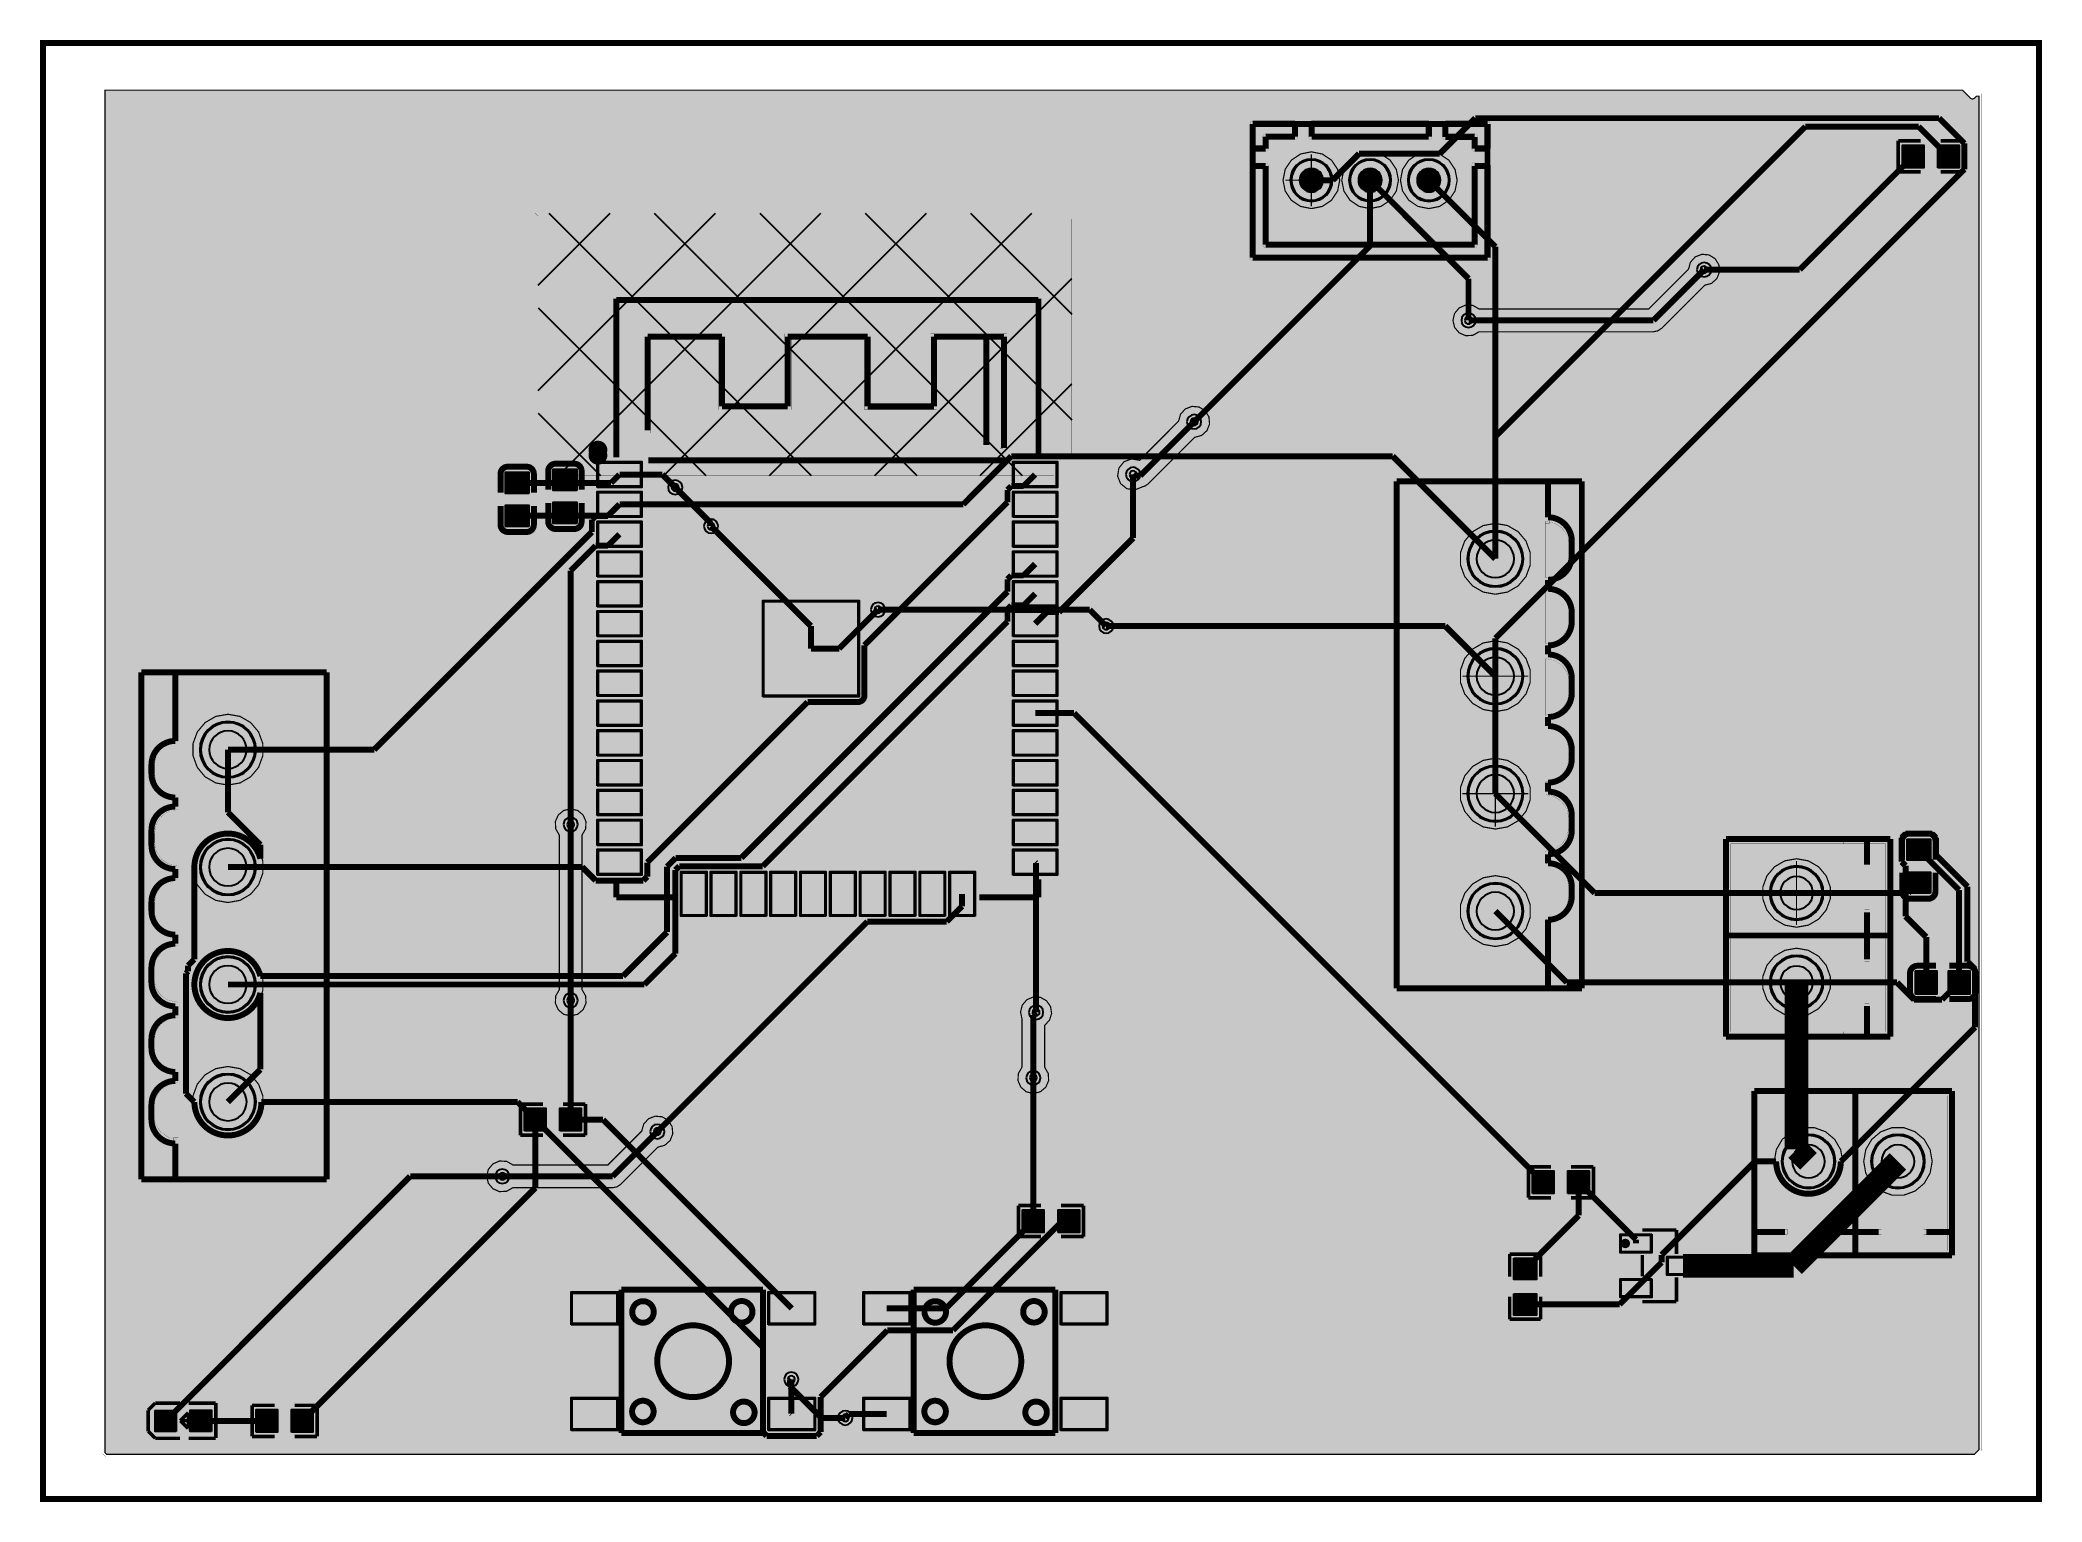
# Model space of a CAD drawing. Header units: millimetres. Extents: x -49.9 to 35.3, y -44.6 to 17.7.
import ezdxf

# ---------------------------------------------------------------- set-up
doc = ezdxf.new("R2010")
doc.units = ezdxf.units.MM
doc.header["$MEASUREMENT"] = 0
for name, color, linetype, true_color in [('Board-Outline-Layer', 7, 'Continuous', 0xff00ff), ('Bottom-Layer', 7, 'Continuous', 0x0000ff), ('Bottom-Paste-Mask-Layer', 7, 'Continuous', 0x800000), ('Bottom-Solder-Mask-Layer', 7, 'Continuous', 0xaa00ff), ('Document-Layer', 7, 'Continuous', 0xffffff), ('Hole-Layer', 7, 'Continuous', 0x222222), ('Multi-Layer', 7, 'Continuous', 0xc0c0c0), ('Top-Layer', 7, 'Continuous', 0xff0000), ('Top-Paste-Mask-Layer', 7, 'Continuous', 0x808080), ('Top-Silkscreen-Layer', 7, 'Continuous', 0xffcc00), ('Top-Solder-Mask-Layer', 7, 'Continuous', 0x800080)]:
    doc.layers.add(name, color=color, linetype=linetype, true_color=true_color)

msp = doc.modelspace()

# ---------------------------------------------------------------- hatches: boundary and pattern name
at = {"layer": 'Bottom-Layer'}
for points in [[(31.962, 15.519), (32.313, 15.168), (32.385, 15.138), (32.457, 15.168), (32.554, 15.265), (32.664, 15.265), (32.664, -42.376), (32.47, -42.57), (-47.075, -42.57), (-47.142, -42.503), (-47.142, 15.519)], [(3.023, 11.684), (3.115, 11.222), (3.377, 10.83), (3.769, 10.568), (4.231, 10.476), (4.693, 10.568), (5.085, 10.83), (5.347, 11.222), (5.439, 11.684), (5.347, 12.146), (5.085, 12.538), (4.693, 12.8), (4.231, 12.892), (3.769, 12.8), (3.377, 12.538), (3.115, 12.146)], [(5.523, 11.684), (5.615, 11.222), (5.877, 10.83), (6.269, 10.568), (6.731, 10.476), (7.193, 10.568), (7.585, 10.83), (7.847, 11.222), (7.939, 11.684), (7.847, 12.146), (7.585, 12.538), (7.193, 12.8), (6.731, 12.892), (6.269, 12.8), (5.877, 12.538), (5.615, 12.146)], [(8.023, 11.684), (8.115, 11.222), (8.377, 10.83), (8.769, 10.568), (9.231, 10.476), (9.693, 10.568), (10.085, 10.83), (10.347, 11.222), (10.439, 11.684), (10.347, 12.146), (10.085, 12.538), (9.693, 12.8), (9.231, 12.892), (8.769, 12.8), (8.377, 12.538), (8.115, 12.146)], [(3.381, 11.684, 1), (5.081, 11.684, 1)], [(5.881, 11.684, 1), (7.581, 11.684, 1)], [(8.381, 11.684, 1), (10.081, 11.684, 1)], [(10.259, 5.715), (10.329, 5.418), (10.525, 5.184), (10.804, 5.062), (11.109, 5.079), (11.374, 5.23), (18.796, 5.23), (18.982, 5.267), (19.139, 5.372), (20.978, 7.211), (21.273, 7.292), (21.5, 7.496), (21.611, 7.78), (21.584, 8.083), (21.424, 8.343), (21.164, 8.503), (20.861, 8.53), (20.577, 8.419), (20.373, 8.192), (20.292, 7.897), (18.595, 6.2), (11.374, 6.2), (11.109, 6.351), (10.804, 6.368), (10.525, 6.246), (10.329, 6.012)], [(-0.293, 1.866), (-0.553, 2.026), (-0.856, 2.053), (-1.14, 1.942), (-1.344, 1.715), (-1.425, 1.42), (-3.086, -0.241), (-3.427, -0.184), (-3.751, -0.306), (-3.968, -0.575), (-4.021, -0.916), (-3.895, -1.238), (-3.624, -1.453), (-3.282, -1.502), (-2.962, -1.373), (-2.827, -1.325), (-2.713, -1.24), (-0.739, 0.734), (-0.444, 0.815), (-0.217, 1.019), (-0.106, 1.303), (-0.133, 1.606)], [(12.065, -5.946), (12.581, -5.855), (13.035, -5.593), (13.371, -5.192), (13.55, -4.7), (13.55, -4.176), (13.371, -3.684), (13.035, -3.283), (12.581, -3.021), (12.065, -2.93), (11.549, -3.021), (11.096, -3.283), (10.759, -3.684), (10.58, -4.176), (10.58, -4.7), (10.759, -5.192), (11.096, -5.593), (11.549, -5.855)], [(10.915, -4.438, 1), (13.215, -4.438, 1)], [(12.065, -10.946), (12.581, -10.855), (13.035, -10.593), (13.371, -10.192), (13.55, -9.7), (13.55, -9.176), (13.371, -8.684), (13.035, -8.283), (12.581, -8.021), (12.065, -7.93), (11.549, -8.021), (11.096, -8.283), (10.759, -8.684), (10.58, -9.176), (10.58, -9.7), (10.759, -10.192), (11.096, -10.593), (11.549, -10.855)], [(10.915, -9.438, 1), (13.215, -9.438, 1)], [(-41.91, -11.058), (-42.426, -11.149), (-42.88, -11.411), (-43.216, -11.812), (-43.395, -12.304), (-43.395, -12.828), (-43.216, -13.32), (-42.88, -13.721), (-42.426, -13.983), (-41.91, -14.074), (-41.394, -13.983), (-40.941, -13.721), (-40.604, -13.32), (-40.425, -12.828), (-40.425, -12.304), (-40.604, -11.812), (-40.941, -11.411), (-41.394, -11.149)], [(-43.06, -12.566, 1), (-40.76, -12.566, 1)], [(12.065, -15.946), (12.581, -15.855), (13.035, -15.593), (13.371, -15.192), (13.55, -14.7), (13.55, -14.176), (13.371, -13.684), (13.035, -13.283), (12.581, -13.021), (12.065, -12.93), (11.549, -13.021), (11.096, -13.283), (10.759, -13.684), (10.58, -14.176), (10.58, -14.7), (10.759, -15.192), (11.096, -15.593), (11.549, -15.855)], [(10.915, -14.438, 1), (13.215, -14.438, 1)], [(-26.829, -16.2), (-26.677, -15.935), (-26.661, -15.63), (-26.783, -15.351), (-27.017, -15.155), (-27.314, -15.085), (-27.611, -15.155), (-27.845, -15.351), (-27.966, -15.63), (-27.95, -15.935), (-27.799, -16.2), (-27.799, -22.789), (-27.95, -23.054), (-27.966, -23.359), (-27.845, -23.638), (-27.611, -23.834), (-27.314, -23.904), (-27.017, -23.834), (-26.783, -23.638), (-26.661, -23.359), (-26.677, -23.054), (-26.829, -22.789)], [(-41.91, -16.058), (-42.426, -16.149), (-42.88, -16.411), (-43.216, -16.812), (-43.395, -17.304), (-43.395, -17.828), (-43.216, -18.32), (-42.88, -18.721), (-42.426, -18.983), (-41.91, -19.074), (-41.394, -18.983), (-40.941, -18.721), (-40.604, -18.32), (-40.425, -17.828), (-40.425, -17.304), (-40.604, -16.812), (-40.941, -16.411), (-41.394, -16.149)], [(-43.06, -17.566, 1), (-40.76, -17.566, 1)], [(24.892, -17.211), (24.393, -17.299), (23.955, -17.552), (23.629, -17.94), (23.456, -18.416), (23.456, -18.922), (23.629, -19.398), (23.955, -19.786), (24.393, -20.039), (24.892, -20.127), (25.391, -20.039), (25.829, -19.786), (26.155, -19.398), (26.328, -18.922), (26.328, -18.416), (26.155, -17.94), (25.829, -17.552), (25.391, -17.299)], [(23.792, -18.669, 1), (25.992, -18.669, 1)], [(12.065, -20.946), (12.581, -20.855), (13.035, -20.593), (13.371, -20.192), (13.55, -19.7), (13.55, -19.176), (13.371, -18.684), (13.035, -18.283), (12.581, -18.021), (12.065, -17.93), (11.549, -18.021), (11.096, -18.283), (10.759, -18.684), (10.58, -19.176), (10.58, -19.7), (10.759, -20.192), (11.096, -20.593), (11.549, -20.855)], [(10.915, -19.438, 1), (13.215, -19.438, 1)], [(-41.91, -21.058), (-42.426, -21.149), (-42.88, -21.411), (-43.216, -21.812), (-43.395, -22.304), (-43.395, -22.828), (-43.216, -23.32), (-42.88, -23.721), (-42.426, -23.983), (-41.91, -24.074), (-41.394, -23.983), (-40.941, -23.721), (-40.604, -23.32), (-40.425, -22.828), (-40.425, -22.304), (-40.604, -21.812), (-40.941, -21.411), (-41.394, -21.149)], [(24.892, -21.021), (24.393, -21.109), (23.955, -21.362), (23.629, -21.75), (23.456, -22.226), (23.456, -22.732), (23.629, -23.208), (23.955, -23.596), (24.393, -23.849), (24.892, -23.937), (25.391, -23.849), (25.829, -23.596), (26.155, -23.208), (26.328, -22.732), (26.328, -22.226), (26.155, -21.75), (25.829, -21.362), (25.391, -21.109)], [(-43.06, -22.566, 1), (-40.76, -22.566, 1)], [(23.792, -22.479, 1), (25.992, -22.479, 1)], [(-7.126, -24.302), (-6.921, -24.084), (-6.832, -23.798), (-6.878, -23.502), (-7.049, -23.257), (-7.311, -23.111), (-7.61, -23.096), (-7.885, -23.214), (-8.08, -23.441), (-8.156, -23.73), (-8.097, -24.024), (-8.097, -26.091), (-8.248, -26.356), (-8.264, -26.661), (-8.142, -26.94), (-7.908, -27.136), (-7.611, -27.206), (-7.314, -27.136), (-7.08, -26.94), (-6.959, -26.661), (-6.975, -26.356), (-7.126, -26.091)], [(-41.91, -26.058), (-42.426, -26.149), (-42.88, -26.411), (-43.216, -26.812), (-43.395, -27.304), (-43.395, -27.828), (-43.216, -28.32), (-42.88, -28.721), (-42.426, -28.983), (-41.91, -29.074), (-41.394, -28.983), (-40.941, -28.721), (-40.604, -28.32), (-40.425, -27.828), (-40.425, -27.304), (-40.604, -26.812), (-40.941, -26.411), (-41.394, -26.149)], [(-43.06, -27.566, 1), (-40.76, -27.566, 1)], [(-29.774, -30.249), (-30.039, -30.098), (-30.344, -30.081), (-30.623, -30.203), (-30.819, -30.437), (-30.889, -30.734), (-30.819, -31.031), (-30.623, -31.265), (-30.344, -31.387), (-30.039, -31.37), (-29.774, -31.219), (-25.527, -31.219), (-25.341, -31.182), (-25.184, -31.077), (-23.599, -29.492), (-23.304, -29.411), (-23.077, -29.207), (-22.966, -28.924), (-22.993, -28.62), (-23.153, -28.36), (-23.413, -28.2), (-23.717, -28.173), (-24, -28.284), (-24.204, -28.511), (-24.285, -28.806), (-25.728, -30.249)], [(26.858, -30.099), (26.77, -29.6), (26.517, -29.162), (26.129, -28.836), (25.653, -28.663), (25.147, -28.663), (24.671, -28.836), (24.283, -29.162), (24.03, -29.6), (23.942, -30.099), (24.03, -30.598), (24.283, -31.036), (24.671, -31.362), (25.147, -31.535), (25.653, -31.535), (26.129, -31.362), (26.517, -31.036), (26.77, -30.598)], [(30.668, -30.099), (30.58, -29.6), (30.327, -29.162), (29.939, -28.836), (29.463, -28.663), (28.957, -28.663), (28.481, -28.836), (28.093, -29.162), (27.84, -29.6), (27.752, -30.099), (27.84, -30.598), (28.093, -31.036), (28.481, -31.362), (28.957, -31.535), (29.463, -31.535), (29.939, -31.362), (30.327, -31.036), (30.58, -30.598)], [(24.3, -30.099, 1), (26.5, -30.099, 1)], [(28.11, -30.099, 1), (30.31, -30.099, 1)]]:
    msp.add_hatch(color=256, dxfattribs=at).paths.add_polyline_path(points)
h = msp.add_hatch(dxfattribs=at)
h.set_pattern_fill('ANSI37', color=256, style=0)
h.set_pattern_definition([(45, (0, 0), (-2.24506, 2.24506), []), (135, (0, 0), (-2.24506, -2.24506), [])])
h.paths.add_polyline_path([(-28.829, 10.287), (-6.223, 10.287), (-5.969, 10.033), (-5.969, -0.127), (-6.731, -0.889), (-27.94, -0.889), (-28.702, -0.127), (-28.702, 10.16)])
at = {"layer": 'Bottom-Paste-Mask-Layer'}
for points in [[(3.381, 11.684, 1), (5.081, 11.684, 1)], [(5.881, 11.684, 1), (7.581, 11.684, 1)], [(8.381, 11.684, 1), (10.081, 11.684, 1)], [(10.915, -4.438, 1), (13.215, -4.438, 1)], [(10.915, -9.438, 1), (13.215, -9.438, 1)], [(-43.06, -12.566, 1), (-40.76, -12.566, 1)], [(10.915, -14.438, 1), (13.215, -14.438, 1)], [(-43.06, -17.566, 1), (-40.76, -17.566, 1)], [(23.792, -18.669, 1), (25.992, -18.669, 1)], [(10.915, -19.438, 1), (13.215, -19.438, 1)], [(-43.06, -22.566, 1), (-40.76, -22.566, 1)], [(23.792, -22.479, 1), (25.992, -22.479, 1)], [(-43.06, -27.566, 1), (-40.76, -27.566, 1)], [(24.3, -30.099, 1), (26.5, -30.099, 1)], [(28.11, -30.099, 1), (30.31, -30.099, 1)]]:
    msp.add_hatch(color=256, dxfattribs=at).paths.add_polyline_path(points)
at = {"layer": 'Bottom-Solder-Mask-Layer'}
for points in [[(3.331, 11.684, 1), (5.131, 11.684, 1)], [(5.831, 11.684, 1), (7.631, 11.684, 1)], [(8.331, 11.684, 1), (10.131, 11.684, 1)], [(10.865, -4.438, 1), (13.265, -4.438, 1)], [(10.865, -9.438, 1), (13.265, -9.438, 1)], [(-43.11, -12.566, 1), (-40.71, -12.566, 1)], [(10.865, -14.438, 1), (13.265, -14.438, 1)], [(-43.11, -17.566, 1), (-40.71, -17.566, 1)], [(23.741, -18.669, 1), (26.043, -18.669, 1)], [(10.865, -19.438, 1), (13.265, -19.438, 1)], [(-43.11, -22.566, 1), (-40.71, -22.566, 1)], [(23.741, -22.479, 1), (26.043, -22.479, 1)], [(-43.11, -27.566, 1), (-40.71, -27.566, 1)], [(24.249, -30.099, 1), (26.551, -30.099, 1)], [(28.059, -30.099, 1), (30.361, -30.099, 1)]]:
    msp.add_hatch(color=256, dxfattribs=at).paths.add_polyline_path(points)
at = {"layer": 'Document-Layer'}
for points in [[(1.858, 14.084), (1.858, 13.161), (2.154, 13.161), (2.154, 13.534), (2.191, 13.624), (2.281, 13.661), (3.404, 13.661), (3.404, 14.084), (3.468, 14.194), (3.595, 14.194), (3.658, 14.084), (3.658, 13.534), (3.621, 13.444), (3.531, 13.407), (2.408, 13.407), (2.408, 13.034), (2.371, 12.944), (2.281, 12.907), (1.731, 12.907), (1.641, 12.944), (1.604, 13.034), (1.604, 14.084), (1.668, 14.194), (1.795, 14.194)], [(1.858, 14.084), (1.858, 13.161), (2.154, 13.161), (2.154, 13.534), (2.191, 13.624), (2.281, 13.661), (3.404, 13.661), (3.404, 14.084), (3.468, 14.194), (3.595, 14.194), (3.658, 14.084), (3.658, 13.534), (3.621, 13.444), (3.531, 13.407), (2.408, 13.407), (2.408, 13.034), (2.371, 12.944), (2.281, 12.907), (1.731, 12.907), (1.641, 12.944), (1.604, 13.034), (1.604, 14.084), (1.668, 14.194), (1.795, 14.194)], [(1.731, 14.211), (3.531, 14.211), (3.641, 14.148), (3.641, 14.021), (3.531, 13.957), (1.731, 13.957), (1.621, 14.021), (1.621, 14.148)], [(1.731, 14.211), (3.531, 14.211), (3.641, 14.148), (3.641, 14.021), (3.531, 13.957), (1.731, 13.957), (1.621, 14.021), (1.621, 14.148)], [(4.358, 14.084), (4.358, 13.661), (9.104, 13.661), (9.104, 14.084), (9.168, 14.194), (9.295, 14.194), (9.358, 14.084), (9.358, 13.534), (9.321, 13.444), (9.231, 13.407), (4.231, 13.407), (4.141, 13.444), (4.104, 13.534), (4.104, 14.084), (4.168, 14.194), (4.295, 14.194)], [(4.358, 14.084), (4.358, 13.661), (9.104, 13.661), (9.104, 14.084), (9.168, 14.194), (9.295, 14.194), (9.358, 14.084), (9.358, 13.534), (9.321, 13.444), (9.231, 13.407), (4.231, 13.407), (4.141, 13.444), (4.104, 13.534), (4.104, 14.084), (4.168, 14.194), (4.295, 14.194)], [(4.231, 14.211), (9.231, 14.211), (9.341, 14.148), (9.341, 14.021), (9.231, 13.957), (4.231, 13.957), (4.121, 14.021), (4.121, 14.148)], [(4.231, 14.211), (9.231, 14.211), (9.341, 14.148), (9.341, 14.021), (9.231, 13.957), (4.231, 13.957), (4.121, 14.021), (4.121, 14.148)], [(10.058, 14.084), (10.058, 13.661), (11.181, 13.661), (11.271, 13.624), (11.308, 13.534), (11.308, 13.161), (11.604, 13.161), (11.604, 14.084), (11.668, 14.194), (11.795, 14.194), (11.858, 14.084), (11.858, 13.034), (11.821, 12.944), (11.731, 12.907), (11.181, 12.907), (11.091, 12.944), (11.054, 13.034), (11.054, 13.407), (9.931, 13.407), (9.841, 13.444), (9.804, 13.534), (9.804, 14.084), (9.868, 14.194), (9.995, 14.194)], [(10.058, 14.084), (10.058, 13.661), (11.181, 13.661), (11.271, 13.624), (11.308, 13.534), (11.308, 13.161), (11.604, 13.161), (11.604, 14.084), (11.668, 14.194), (11.795, 14.194), (11.858, 14.084), (11.858, 13.034), (11.821, 12.944), (11.731, 12.907), (11.181, 12.907), (11.091, 12.944), (11.054, 13.034), (11.054, 13.407), (9.931, 13.407), (9.841, 13.444), (9.804, 13.534), (9.804, 14.084), (9.868, 14.194), (9.995, 14.194)], [(11.731, 13.957), (9.931, 13.957), (9.821, 14.021), (9.821, 14.148), (9.931, 14.211), (11.731, 14.211), (11.841, 14.148), (11.841, 14.021)], [(11.731, 13.957), (9.931, 13.957), (9.821, 14.021), (9.821, 14.148), (9.931, 14.211), (11.731, 14.211), (11.841, 14.148), (11.841, 14.021)], [(1.858, 12.284), (1.858, 8.511), (11.604, 8.511), (11.604, 12.334), (11.668, 12.444), (11.795, 12.444), (11.858, 12.334), (11.858, 8.384), (11.821, 8.294), (11.731, 8.257), (1.731, 8.257), (1.641, 8.294), (1.604, 8.384), (1.604, 12.284), (1.668, 12.394), (1.795, 12.394)], [(1.858, 12.284), (1.858, 8.511), (11.604, 8.511), (11.604, 12.334), (11.668, 12.444), (11.795, 12.444), (11.858, 12.334), (11.858, 8.384), (11.821, 8.294), (11.731, 8.257), (1.731, 8.257), (1.641, 8.294), (1.604, 8.384), (1.604, 12.284), (1.668, 12.394), (1.795, 12.394)], [(1.731, 12.411), (2.281, 12.411), (2.371, 12.374), (2.408, 12.284), (2.408, 9.061), (11.054, 9.061), (11.054, 12.334), (11.091, 12.424), (11.181, 12.461), (11.731, 12.461), (11.841, 12.398), (11.841, 12.271), (11.731, 12.207), (11.308, 12.207), (11.308, 8.934), (11.271, 8.844), (11.181, 8.807), (2.281, 8.807), (2.191, 8.844), (2.154, 8.934), (2.154, 12.157), (1.731, 12.157), (1.621, 12.221), (1.621, 12.348)], [(1.731, 12.411), (2.281, 12.411), (2.371, 12.374), (2.408, 12.284), (2.408, 9.061), (11.054, 9.061), (11.054, 12.334), (11.091, 12.424), (11.181, 12.461), (11.731, 12.461), (11.841, 12.398), (11.841, 12.271), (11.731, 12.207), (11.308, 12.207), (11.308, 8.934), (11.271, 8.844), (11.181, 8.807), (2.281, 8.807), (2.191, 8.844), (2.154, 8.934), (2.154, 12.157), (1.731, 12.157), (1.621, 12.221), (1.621, 12.348)], [(-9.033, 0.261), (-9.033, 4.881), (-9.423, 4.881), (-9.473, 4.881), (-9.473, 0.351), (-9.743, 0.351), (-9.743, 4.881), (-11.723, 4.881), (-11.723, 1.921), (-14.803, 1.921), (-14.803, 4.881), (-14.813, 4.891), (-17.923, 4.891), (-17.923, 1.911), (-21.003, 1.911), (-21.003, 4.891), (-23.913, 4.891), (-23.913, 0.921), (-24.163, 0.921), (-24.163, 5.151), (-20.753, 5.151), (-20.753, 2.191), (-20.743, 2.181), (-18.193, 2.181), (-18.193, 5.151), (-18.183, 5.161), (-14.553, 5.161), (-14.553, 2.191), (-14.543, 2.181), (-11.983, 2.181), (-11.973, 2.191), (-11.973, 5.131), (-11.983, 5.141), (-8.743, 5.141), (-8.743, 0.251)], [(-9.033, 0.261), (-9.033, 4.881), (-9.423, 4.881), (-9.473, 4.881), (-9.473, 0.351), (-9.743, 0.351), (-9.743, 4.881), (-11.723, 4.881), (-11.723, 1.921), (-14.803, 1.921), (-14.803, 4.881), (-14.813, 4.891), (-17.923, 4.891), (-17.923, 1.911), (-21.003, 1.911), (-21.003, 4.891), (-23.913, 4.891), (-23.913, 0.921), (-24.163, 0.921), (-24.163, 5.151), (-20.753, 5.151), (-20.753, 2.191), (-20.743, 2.181), (-18.193, 2.181), (-18.193, 5.151), (-18.183, 5.161), (-14.553, 5.161), (-14.553, 2.191), (-14.543, 2.181), (-11.983, 2.181), (-11.973, 2.191), (-11.973, 5.131), (-11.983, 5.141), (-8.743, 5.141), (-8.743, 0.251)], [(14.178, -2.921), (14.178, -1.143), (14.369, -1.143), (14.369, -2.921)], [(14.178, -2.921), (14.178, -1.143), (14.369, -1.143), (14.369, -2.921)], [(15.217, -4.242), (15.14, -4.63), (14.919, -4.96), (14.59, -5.18), (14.201, -5.258), (14.201, -2.845), (14.59, -2.922), (14.919, -3.142), (15.14, -3.472), (15.217, -3.861)], [(15.217, -4.242), (15.14, -4.63), (14.919, -4.96), (14.59, -5.18), (14.201, -5.258), (14.201, -2.845), (14.59, -2.922), (14.919, -3.142), (15.14, -3.472), (15.217, -3.861)], [(15.217, -7.036), (15.14, -7.424), (14.919, -7.754), (14.59, -7.974), (14.201, -8.052), (14.201, -5.639), (14.59, -5.716), (14.919, -5.936), (15.14, -6.266), (15.217, -6.655)], [(15.217, -7.036), (15.14, -7.424), (14.919, -7.754), (14.59, -7.974), (14.201, -8.052), (14.201, -5.639), (14.59, -5.716), (14.919, -5.936), (15.14, -6.266), (15.217, -6.655)], [(15.217, -10.084), (15.14, -10.472), (14.919, -10.802), (14.59, -11.022), (14.201, -11.1), (14.201, -8.687), (14.59, -8.764), (14.919, -8.984), (15.14, -9.314), (15.217, -9.703)], [(15.217, -10.084), (15.14, -10.472), (14.919, -10.802), (14.59, -11.022), (14.201, -11.1), (14.201, -8.687), (14.59, -8.764), (14.919, -8.984), (15.14, -9.314), (15.217, -9.703)], [(-44.023, -9.398), (-44.023, -12.192), (-44.277, -12.192), (-44.277, -9.398)], [(-44.023, -9.398), (-44.023, -12.192), (-44.277, -12.192), (-44.277, -9.398)], [(15.194, -12.928), (15.117, -13.316), (14.896, -13.646), (14.567, -13.866), (14.178, -13.944), (14.178, -11.531), (14.567, -11.608), (14.896, -11.828), (15.117, -12.158), (15.194, -12.547)], [(15.194, -12.928), (15.117, -13.316), (14.896, -13.646), (14.567, -13.866), (14.178, -13.944), (14.178, -11.531), (14.567, -11.608), (14.896, -11.828), (15.117, -12.158), (15.194, -12.547)], [(-45.039, -13.208), (-44.962, -12.819), (-44.742, -12.49), (-44.412, -12.269), (-44.023, -12.192), (-44.023, -14.605), (-44.412, -14.528), (-44.742, -14.307), (-44.962, -13.978), (-45.039, -13.589)], [(-45.039, -13.208), (-44.962, -12.819), (-44.742, -12.49), (-44.412, -12.269), (-44.023, -12.192), (-44.023, -14.605), (-44.412, -14.528), (-44.742, -14.307), (-44.962, -13.978), (-45.039, -13.589)], [(15.194, -15.875), (15.117, -16.264), (14.896, -16.593), (14.567, -16.814), (14.178, -16.891), (14.178, -14.478), (14.567, -14.555), (14.896, -14.776), (15.117, -15.105), (15.194, -15.494)], [(15.194, -15.875), (15.117, -16.264), (14.896, -16.593), (14.567, -16.814), (14.178, -16.891), (14.178, -14.478), (14.567, -14.555), (14.896, -14.776), (15.117, -15.105), (15.194, -15.494)], [(-45.039, -16.129), (-44.962, -15.74), (-44.742, -15.411), (-44.412, -15.19), (-44.023, -15.113), (-44.023, -17.526), (-44.412, -17.449), (-44.742, -17.228), (-44.962, -16.899), (-45.039, -16.51)], [(-45.039, -16.129), (-44.962, -15.74), (-44.742, -15.411), (-44.412, -15.19), (-44.023, -15.113), (-44.023, -17.526), (-44.412, -17.449), (-44.742, -17.228), (-44.962, -16.899), (-45.039, -16.51)], [(21.892, -24.774), (21.892, -16.374), (26.892, -16.374), (26.892, -16.574), (22.092, -16.574), (22.092, -24.574), (26.892, -24.574), (26.892, -24.774)], [(21.892, -24.774), (21.892, -16.374), (26.892, -16.374), (26.892, -16.574), (22.092, -16.574), (22.092, -24.574), (26.892, -24.574), (26.892, -24.774)], [(26.892, -24.774), (26.892, -24.574), (28.692, -24.574), (28.692, -16.574), (26.892, -16.574), (26.892, -16.374), (28.892, -16.374), (28.892, -24.774), (28.092, -24.774)], [(26.892, -24.774), (26.892, -24.574), (28.692, -24.574), (28.692, -16.574), (26.892, -16.574), (26.892, -16.374), (28.892, -16.374), (28.892, -24.774), (28.092, -24.774)], [(27.792, -17.574), (27.792, -16.374), (27.992, -16.374), (27.992, -17.574)], [(27.792, -17.574), (27.792, -16.374), (27.992, -16.374), (27.992, -17.574)], [(15.194, -18.796), (15.117, -19.185), (14.896, -19.514), (14.567, -19.735), (14.178, -19.812), (14.178, -17.399), (14.567, -17.476), (14.896, -17.697), (15.117, -18.026), (15.194, -18.415)], [(15.194, -18.796), (15.117, -19.185), (14.896, -19.514), (14.567, -19.735), (14.178, -19.812), (14.178, -17.399), (14.567, -17.476), (14.896, -17.697), (15.117, -18.026), (15.194, -18.415)], [(-45.039, -19.077), (-44.962, -18.688), (-44.742, -18.358), (-44.412, -18.138), (-44.023, -18.061), (-44.023, -20.474), (-44.412, -20.396), (-44.742, -20.176), (-44.962, -19.846), (-45.039, -19.458)], [(-45.039, -19.077), (-44.962, -18.688), (-44.742, -18.358), (-44.412, -18.138), (-44.023, -18.061), (-44.023, -20.474), (-44.412, -20.396), (-44.742, -20.176), (-44.962, -19.846), (-45.039, -19.458)], [(27.792, -21.574), (27.792, -19.374), (27.992, -19.374), (27.992, -21.574)], [(27.792, -21.574), (27.792, -19.374), (27.992, -19.374), (27.992, -21.574)], [(14.178, -22.606), (14.178, -19.812), (14.432, -19.812), (14.432, -22.606)], [(14.178, -22.606), (14.178, -19.812), (14.432, -19.812), (14.432, -22.606)], [(26.792, -20.574), (26.792, -20.374), (28.792, -20.374), (28.792, -20.574)], [(26.792, -20.574), (26.792, -20.374), (28.792, -20.374), (28.792, -20.574)], [(-45.062, -21.92), (-44.985, -21.532), (-44.764, -21.202), (-44.435, -20.982), (-44.046, -20.904), (-44.046, -23.318), (-44.435, -23.24), (-44.764, -23.02), (-44.985, -22.69), (-45.062, -22.301)], [(-45.062, -21.92), (-44.985, -21.532), (-44.764, -21.202), (-44.435, -20.982), (-44.046, -20.904), (-44.046, -23.318), (-44.435, -23.24), (-44.764, -23.02), (-44.985, -22.69), (-45.062, -22.301)], [(27.792, -24.774), (27.792, -23.374), (27.992, -23.374), (27.992, -24.774)], [(27.792, -24.774), (27.792, -23.374), (27.992, -23.374), (27.992, -24.774)], [(-45.062, -24.969), (-44.985, -24.58), (-44.764, -24.25), (-44.435, -24.03), (-44.046, -23.953), (-44.046, -26.366), (-44.435, -26.288), (-44.764, -26.068), (-44.985, -25.738), (-45.062, -25.35)], [(-45.062, -24.969), (-44.985, -24.58), (-44.764, -24.25), (-44.435, -24.03), (-44.046, -23.953), (-44.046, -26.366), (-44.435, -26.288), (-44.764, -26.068), (-44.985, -25.738), (-45.062, -25.35)], [(-45.062, -27.763), (-44.985, -27.374), (-44.764, -27.044), (-44.435, -26.824), (-44.046, -26.747), (-44.046, -29.16), (-44.435, -29.082), (-44.764, -28.862), (-44.985, -28.532), (-45.062, -28.144)], [(-45.062, -27.763), (-44.985, -27.374), (-44.764, -27.044), (-44.435, -26.824), (-44.046, -26.747), (-44.046, -29.16), (-44.435, -29.082), (-44.764, -28.862), (-44.985, -28.532), (-45.062, -28.144)], [(23.105, -27.099), (31.505, -27.099), (31.505, -32.099), (31.305, -32.099), (31.305, -27.299), (23.305, -27.299), (23.305, -32.099), (23.105, -32.099)], [(23.105, -27.099), (31.505, -27.099), (31.505, -32.099), (31.305, -32.099), (31.305, -27.299), (23.305, -27.299), (23.305, -32.099), (23.105, -32.099)], [(-44.023, -29.083), (-44.023, -30.861), (-44.214, -30.861), (-44.214, -29.083)], [(-44.023, -29.083), (-44.023, -30.861), (-44.214, -30.861), (-44.214, -29.083)], [(23.105, -32.099), (23.305, -32.099), (23.305, -33.899), (31.305, -33.899), (31.305, -32.099), (31.505, -32.099), (31.505, -34.099), (23.105, -34.099), (23.105, -33.299)], [(23.105, -32.099), (23.305, -32.099), (23.305, -33.899), (31.305, -33.899), (31.305, -32.099), (31.505, -32.099), (31.505, -34.099), (23.105, -34.099), (23.105, -33.299)], [(27.305, -31.999), (27.505, -31.999), (27.505, -33.999), (27.305, -33.999)], [(27.305, -31.999), (27.505, -31.999), (27.505, -33.999), (27.305, -33.999)], [(23.105, -32.999), (24.505, -32.999), (24.505, -33.199), (23.105, -33.199)], [(23.105, -32.999), (24.505, -32.999), (24.505, -33.199), (23.105, -33.199)], [(26.305, -32.999), (28.505, -32.999), (28.505, -33.199), (26.305, -33.199)], [(26.305, -32.999), (28.505, -32.999), (28.505, -33.199), (26.305, -33.199)], [(30.305, -32.999), (31.505, -32.999), (31.505, -33.199), (30.305, -33.199)], [(30.305, -32.999), (31.505, -32.999), (31.505, -33.199), (30.305, -33.199)], [(-43.081, -41.415), (-43.081, -40.875), (-42.951, -40.875), (-42.951, -41.415)], [(-43.081, -41.415), (-43.081, -40.875), (-42.951, -40.875), (-42.951, -41.415)], [(-44.885, -41.087), (-44.345, -41.087), (-44.345, -41.217), (-44.885, -41.217)], [(-44.885, -41.087), (-44.345, -41.087), (-44.345, -41.217), (-44.885, -41.217)], [(-43.286, -41.08), (-42.746, -41.08), (-42.746, -41.21), (-43.286, -41.21)], [(-43.286, -41.08), (-42.746, -41.08), (-42.746, -41.21), (-43.286, -41.21)]]:
    msp.add_hatch(color=256, dxfattribs=at).paths.add_polyline_path(points)
at = {"layer": 'Hole-Layer'}
for points in [[(3.731, 11.684, 1), (4.731, 11.684, 1)], [(6.231, 11.684, 1), (7.231, 11.684, 1)], [(8.731, 11.684, 1), (9.731, 11.684, 1)], [(11.265, -4.438, 1), (12.865, -4.438, 1)], [(11.265, -9.438, 1), (12.865, -9.438, 1)], [(-42.71, -12.566, 1), (-41.11, -12.566, 1)], [(11.265, -14.438, 1), (12.865, -14.438, 1)], [(-42.71, -17.566, 1), (-41.11, -17.566, 1)], [(11.265, -19.438, 1), (12.865, -19.438, 1)], [(24.192, -18.669, 1), (25.592, -18.669, 1)], [(-42.71, -22.566, 1), (-41.11, -22.566, 1)], [(24.192, -22.479, 1), (25.592, -22.479, 1)], [(-42.71, -27.566, 1), (-41.11, -27.566, 1)], [(24.7, -30.099, 1), (26.1, -30.099, 1)], [(28.51, -30.099, 1), (29.91, -30.099, 1)]]:
    msp.add_hatch(color=256, dxfattribs=at).paths.add_polyline_path(points)
at = {"layer": 'Multi-Layer'}
for points in [[(3.381, 11.684, 1), (5.081, 11.684, 1)], [(3.381, 11.684, 1), (5.081, 11.684, 1)], [(3.381, 11.684, 1), (5.081, 11.684, 1)], [(5.881, 11.684, 1), (7.581, 11.684, 1)], [(5.881, 11.684, 1), (7.581, 11.684, 1)], [(5.881, 11.684, 1), (7.581, 11.684, 1)], [(8.381, 11.684, 1), (10.081, 11.684, 1)], [(8.381, 11.684, 1), (10.081, 11.684, 1)], [(8.381, 11.684, 1), (10.081, 11.684, 1)], [(10.915, -4.438, 1), (13.215, -4.438, 1)], [(10.915, -4.438, 1), (13.215, -4.438, 1)], [(10.915, -4.438, 1), (13.215, -4.438, 1)], [(10.915, -9.438, 1), (13.215, -9.438, 1)], [(10.915, -9.438, 1), (13.215, -9.438, 1)], [(10.915, -9.438, 1), (13.215, -9.438, 1)], [(-43.06, -12.566, 1), (-40.76, -12.566, 1)], [(-43.06, -12.566, 1), (-40.76, -12.566, 1)], [(-43.06, -12.566, 1), (-40.76, -12.566, 1)], [(10.915, -14.438, 1), (13.215, -14.438, 1)], [(10.915, -14.438, 1), (13.215, -14.438, 1)], [(10.915, -14.438, 1), (13.215, -14.438, 1)], [(-43.06, -17.566, 1), (-40.76, -17.566, 1)], [(-43.06, -17.566, 1), (-40.76, -17.566, 1)], [(-43.06, -17.566, 1), (-40.76, -17.566, 1)], [(23.792, -18.669, 1), (25.992, -18.669, 1)], [(23.792, -18.669, 1), (25.992, -18.669, 1)], [(23.792, -18.669, 1), (25.992, -18.669, 1)], [(10.915, -19.438, 1), (13.215, -19.438, 1)], [(10.915, -19.438, 1), (13.215, -19.438, 1)], [(10.915, -19.438, 1), (13.215, -19.438, 1)], [(-43.06, -22.566, 1), (-40.76, -22.566, 1)], [(-43.06, -22.566, 1), (-40.76, -22.566, 1)], [(-43.06, -22.566, 1), (-40.76, -22.566, 1)], [(23.792, -22.479, 1), (25.992, -22.479, 1)], [(23.792, -22.479, 1), (25.992, -22.479, 1)], [(23.792, -22.479, 1), (25.992, -22.479, 1)], [(-43.06, -27.566, 1), (-40.76, -27.566, 1)], [(-43.06, -27.566, 1), (-40.76, -27.566, 1)], [(-43.06, -27.566, 1), (-40.76, -27.566, 1)], [(24.3, -30.099, 1), (26.5, -30.099, 1)], [(24.3, -30.099, 1), (26.5, -30.099, 1)], [(24.3, -30.099, 1), (26.5, -30.099, 1)], [(28.11, -30.099, 1), (30.31, -30.099, 1)], [(28.11, -30.099, 1), (30.31, -30.099, 1)], [(28.11, -30.099, 1), (30.31, -30.099, 1)]]:
    msp.add_hatch(color=256, dxfattribs=at).paths.add_polyline_path(points)
at = {"layer": 'Top-Layer'}
for points in [[(29.45, 12.268), (29.45, 13.132), (30.257, 13.132), (30.257, 12.268)], [(30.957, 12.268), (30.957, 13.132), (31.764, 13.132), (31.764, 12.268)], [(3.381, 11.684, 1), (5.081, 11.684, 1)], [(5.881, 11.684, 1), (7.581, 11.684, 1)], [(8.381, 11.684, 1), (10.081, 11.684, 1)], [(-29.141, -1.605), (-30.041, -1.605), (-30.041, -0.805), (-29.141, -0.805)], [(-27.109, -1.478), (-28.009, -1.478), (-28.009, -0.678), (-27.109, -0.678)], [(-26.134, -1.349), (-26.134, -0.348), (-24.334, -0.348), (-24.334, -1.349)], [(-8.432, -1.349), (-8.432, -0.348), (-6.632, -0.348), (-6.632, -1.349)], [(-26.134, -2.619), (-26.134, -1.618), (-24.334, -1.618), (-24.334, -2.619)], [(-8.432, -2.619), (-8.432, -1.618), (-6.632, -1.618), (-6.632, -2.619)], [(-29.141, -3.005), (-30.041, -3.005), (-30.041, -2.205), (-29.141, -2.205)], [(-27.109, -2.878), (-28.009, -2.878), (-28.009, -2.078), (-27.109, -2.078)], [(-26.134, -3.889), (-26.134, -2.888), (-24.334, -2.888), (-24.334, -3.889)], [(-8.432, -3.889), (-8.432, -2.888), (-6.632, -2.888), (-6.632, -3.889)], [(10.915, -4.438, 1), (13.215, -4.438, 1)], [(-26.134, -5.159), (-26.134, -4.158), (-24.334, -4.158), (-24.334, -5.159)], [(-8.432, -5.159), (-8.432, -4.158), (-6.632, -4.158), (-6.632, -5.159)], [(-26.134, -6.429), (-26.134, -5.428), (-24.334, -5.428), (-24.334, -6.429)], [(-8.432, -6.429), (-8.432, -5.428), (-6.632, -5.428), (-6.632, -6.429)], [(-26.134, -7.699), (-26.134, -6.698), (-24.334, -6.698), (-24.334, -7.699)], [(-19.083, -10.259), (-19.083, -6.259), (-15.083, -6.259), (-15.083, -10.259)], [(-8.432, -7.699), (-8.432, -6.698), (-6.632, -6.698), (-6.632, -7.699)], [(-26.134, -8.969), (-26.134, -7.968), (-24.334, -7.968), (-24.334, -8.969)], [(-8.432, -8.969), (-8.432, -7.968), (-6.632, -7.968), (-6.632, -8.969)], [(10.915, -9.438, 1), (13.215, -9.438, 1)], [(-26.134, -10.239), (-26.134, -9.238), (-24.334, -9.238), (-24.334, -10.239)], [(-8.432, -10.239), (-8.432, -9.238), (-6.632, -9.238), (-6.632, -10.239)], [(-26.134, -11.509), (-26.134, -10.508), (-24.334, -10.508), (-24.334, -11.509)], [(-8.432, -11.509), (-8.432, -10.508), (-6.632, -10.508), (-6.632, -11.509)], [(-43.06, -12.566, 1), (-40.76, -12.566, 1)], [(-26.134, -12.779), (-26.134, -11.778), (-24.334, -11.778), (-24.334, -12.779)], [(-8.432, -12.779), (-8.432, -11.778), (-6.632, -11.778), (-6.632, -12.779)], [(-26.134, -14.049), (-26.134, -13.048), (-24.334, -13.048), (-24.334, -14.049)], [(-8.432, -14.049), (-8.432, -13.048), (-6.632, -13.048), (-6.632, -14.049)], [(10.915, -14.438, 1), (13.215, -14.438, 1)], [(-26.134, -15.319), (-26.134, -14.318), (-24.334, -14.318), (-24.334, -15.319)], [(-8.432, -15.319), (-8.432, -14.318), (-6.632, -14.318), (-6.632, -15.319)], [(-26.134, -16.589), (-26.134, -15.588), (-24.334, -15.588), (-24.334, -16.589)], [(-8.432, -16.589), (-8.432, -15.588), (-6.632, -15.588), (-6.632, -16.589)], [(-43.06, -17.566, 1), (-40.76, -17.566, 1)], [(-26.134, -17.859), (-26.134, -16.858), (-24.334, -16.858), (-24.334, -17.859)], [(-8.432, -17.859), (-8.432, -16.858), (-6.632, -16.858), (-6.632, -17.859)], [(30.549, -17.226), (29.649, -17.226), (29.649, -16.426), (30.549, -16.426)], [(-21.572, -19.609), (-22.573, -19.609), (-22.573, -17.809), (-21.572, -17.809)], [(-20.302, -19.609), (-21.303, -19.609), (-21.303, -17.809), (-20.302, -17.809)], [(-19.032, -19.609), (-20.033, -19.609), (-20.033, -17.809), (-19.032, -17.809)], [(-17.762, -19.609), (-18.763, -19.609), (-18.763, -17.809), (-17.762, -17.809)], [(-16.492, -19.609), (-17.493, -19.609), (-17.493, -17.809), (-16.492, -17.809)], [(-15.222, -19.609), (-16.223, -19.609), (-16.223, -17.809), (-15.222, -17.809)], [(-13.952, -19.609), (-14.953, -19.609), (-14.953, -17.809), (-13.952, -17.809)], [(-12.682, -19.609), (-13.683, -19.609), (-13.683, -17.809), (-12.682, -17.809)], [(-11.412, -19.609), (-12.413, -19.609), (-12.413, -17.809), (-11.412, -17.809)], [(-10.142, -19.609), (-11.143, -19.609), (-11.143, -17.809), (-10.142, -17.809)], [(23.792, -18.669, 1), (25.992, -18.669, 1)], [(30.549, -18.626), (29.649, -18.626), (29.649, -17.826), (30.549, -17.826)], [(10.915, -19.438, 1), (13.215, -19.438, 1)], [(-43.06, -22.566, 1), (-40.76, -22.566, 1)], [(23.792, -22.479, 1), (25.992, -22.479, 1)], [(30.015, -22.929), (30.015, -22.029), (30.815, -22.029), (30.815, -22.929)], [(31.415, -22.929), (31.415, -22.029), (32.215, -22.029), (32.215, -22.929)], [(-43.06, -27.566, 1), (-40.76, -27.566, 1)], [(-29.224, -28.753), (-29.224, -27.889), (-28.417, -27.889), (-28.417, -28.753)], [(-27.717, -28.753), (-27.717, -27.889), (-26.91, -27.889), (-26.91, -28.753)], [(24.3, -30.099, 1), (26.5, -30.099, 1)], [(28.11, -30.099, 1), (30.31, -30.099, 1)], [(13.702, -31.42), (13.702, -30.556), (14.509, -30.556), (14.509, -31.42)], [(15.209, -31.42), (15.209, -30.556), (16.016, -30.556), (16.016, -31.42)], [(-8.015, -33.071), (-8.015, -32.207), (-7.208, -32.207), (-7.208, -33.071)], [(-6.508, -33.071), (-6.508, -32.207), (-5.701, -32.207), (-5.701, -33.071)], [(18.675, -33.244), (18.675, -33.944), (17.425, -33.944), (17.425, -33.244)], [(12.903, -34.276), (13.767, -34.276), (13.767, -35.083), (12.903, -35.083)], [(20.675, -34.194), (20.675, -34.894), (19.425, -34.894), (19.425, -34.194)], [(-27.248, -37.008), (-27.248, -35.708), (-25.348, -35.708), (-25.348, -37.008)], [(-18.848, -37.008), (-18.848, -35.708), (-16.948, -35.708), (-16.948, -37.008)], [(-14.802, -37.008), (-14.802, -35.708), (-12.902, -35.708), (-12.902, -37.008)], [(-6.402, -37.008), (-6.402, -35.708), (-4.502, -35.708), (-4.502, -37.008)], [(12.903, -35.783), (13.767, -35.783), (13.767, -36.59), (12.903, -36.59)], [(18.675, -35.144), (18.675, -35.844), (17.425, -35.844), (17.425, -35.144)], [(-44.164, -41.552), (-44.964, -41.552), (-44.964, -40.752), (-44.164, -40.752)], [(-42.666, -41.545), (-43.466, -41.545), (-43.466, -40.745), (-42.666, -40.745)], [(-40.654, -41.58), (-40.654, -40.716), (-39.847, -40.716), (-39.847, -41.58)], [(-39.147, -41.58), (-39.147, -40.716), (-38.34, -40.716), (-38.34, -41.58)], [(-27.248, -41.508), (-27.248, -40.208), (-25.348, -40.208), (-25.348, -41.508)], [(-18.848, -41.508), (-18.848, -40.208), (-16.948, -40.208), (-16.948, -41.508)], [(-14.802, -41.508), (-14.802, -40.208), (-12.902, -40.208), (-12.902, -41.508)], [(-6.402, -41.508), (-6.402, -40.208), (-4.502, -40.208), (-4.502, -41.508)]]:
    msp.add_hatch(color=256, dxfattribs=at).paths.add_polyline_path(points)
at = {"layer": 'Top-Paste-Mask-Layer'}
for points in [[(29.412, 12.25), (29.362, 12.3), (29.362, 13.1), (29.412, 13.15), (30.212, 13.15), (30.262, 13.1), (30.262, 12.858), (29.892, 12.858), (29.892, 12.528), (30.262, 12.528), (30.262, 12.3), (30.212, 12.25)], [(29.412, 12.25), (29.362, 12.3), (29.362, 13.1), (29.412, 13.15), (30.212, 13.15), (30.262, 13.1), (30.262, 12.858), (29.892, 12.858), (29.892, 12.528), (30.262, 12.528), (30.262, 12.3), (30.212, 12.25)], [(31.802, 13.15), (31.852, 13.1), (31.852, 12.3), (31.802, 12.25), (31.002, 12.25), (30.952, 12.3), (30.952, 12.542), (31.322, 12.542), (31.322, 12.872), (30.952, 12.872), (30.952, 13.1), (31.002, 13.15)], [(31.802, 13.15), (31.852, 13.1), (31.852, 12.3), (31.802, 12.25), (31.002, 12.25), (30.952, 12.3), (30.952, 12.542), (31.322, 12.542), (31.322, 12.872), (30.952, 12.872), (30.952, 13.1), (31.002, 13.15)], [(3.381, 11.684, 1), (5.081, 11.684, 1)], [(5.881, 11.684, 1), (7.581, 11.684, 1)], [(8.381, 11.684, 1), (10.081, 11.684, 1)], [(-29.141, -1.605), (-30.041, -1.605), (-30.041, -0.805), (-29.141, -0.805)], [(-27.109, -1.478), (-28.009, -1.478), (-28.009, -0.678), (-27.109, -0.678)], [(-26.134, -1.349), (-26.134, -0.348), (-24.334, -0.348), (-24.334, -1.349)], [(-8.432, -1.349), (-8.432, -0.348), (-6.632, -0.348), (-6.632, -1.349)], [(-26.134, -2.619), (-26.134, -1.618), (-24.334, -1.618), (-24.334, -2.619)], [(-8.432, -2.619), (-8.432, -1.618), (-6.632, -1.618), (-6.632, -2.619)], [(-29.141, -3.005), (-30.041, -3.005), (-30.041, -2.205), (-29.141, -2.205)], [(-27.109, -2.878), (-28.009, -2.878), (-28.009, -2.078), (-27.109, -2.078)], [(-26.134, -3.889), (-26.134, -2.888), (-24.334, -2.888), (-24.334, -3.889)], [(-8.432, -3.889), (-8.432, -2.888), (-6.632, -2.888), (-6.632, -3.889)], [(10.915, -4.438, 1), (13.215, -4.438, 1)], [(-26.134, -5.159), (-26.134, -4.158), (-24.334, -4.158), (-24.334, -5.159)], [(-8.432, -5.159), (-8.432, -4.158), (-6.632, -4.158), (-6.632, -5.159)], [(-26.134, -6.429), (-26.134, -5.428), (-24.334, -5.428), (-24.334, -6.429)], [(-8.432, -6.429), (-8.432, -5.428), (-6.632, -5.428), (-6.632, -6.429)], [(-26.134, -7.699), (-26.134, -6.698), (-24.334, -6.698), (-24.334, -7.699)], [(-19.083, -10.259), (-19.083, -6.259), (-15.083, -6.259), (-15.083, -10.259)], [(-8.432, -7.699), (-8.432, -6.698), (-6.632, -6.698), (-6.632, -7.699)], [(-26.134, -8.969), (-26.134, -7.968), (-24.334, -7.968), (-24.334, -8.969)], [(-8.432, -8.969), (-8.432, -7.968), (-6.632, -7.968), (-6.632, -8.969)], [(10.915, -9.438, 1), (13.215, -9.438, 1)], [(-26.134, -10.239), (-26.134, -9.238), (-24.334, -9.238), (-24.334, -10.239)], [(-8.432, -10.239), (-8.432, -9.238), (-6.632, -9.238), (-6.632, -10.239)], [(-26.134, -11.509), (-26.134, -10.508), (-24.334, -10.508), (-24.334, -11.509)], [(-8.432, -11.509), (-8.432, -10.508), (-6.632, -10.508), (-6.632, -11.509)], [(-43.06, -12.566, 1), (-40.76, -12.566, 1)], [(-26.134, -12.779), (-26.134, -11.778), (-24.334, -11.778), (-24.334, -12.779)], [(-8.432, -12.779), (-8.432, -11.778), (-6.632, -11.778), (-6.632, -12.779)], [(-26.134, -14.049), (-26.134, -13.048), (-24.334, -13.048), (-24.334, -14.049)], [(-8.432, -14.049), (-8.432, -13.048), (-6.632, -13.048), (-6.632, -14.049)], [(10.915, -14.438, 1), (13.215, -14.438, 1)], [(-26.134, -15.319), (-26.134, -14.318), (-24.334, -14.318), (-24.334, -15.319)], [(-8.432, -15.319), (-8.432, -14.318), (-6.632, -14.318), (-6.632, -15.319)], [(-26.134, -16.589), (-26.134, -15.588), (-24.334, -15.588), (-24.334, -16.589)], [(-8.432, -16.589), (-8.432, -15.588), (-6.632, -15.588), (-6.632, -16.589)], [(-43.06, -17.566, 1), (-40.76, -17.566, 1)], [(-26.134, -17.859), (-26.134, -16.858), (-24.334, -16.858), (-24.334, -17.859)], [(-8.432, -17.859), (-8.432, -16.858), (-6.632, -16.858), (-6.632, -17.859)], [(30.549, -17.226), (29.649, -17.226), (29.649, -16.426), (30.549, -16.426)], [(-21.572, -19.609), (-22.573, -19.609), (-22.573, -17.809), (-21.572, -17.809)], [(-20.302, -19.609), (-21.303, -19.609), (-21.303, -17.809), (-20.302, -17.809)], [(-19.032, -19.609), (-20.033, -19.609), (-20.033, -17.809), (-19.032, -17.809)], [(-17.762, -19.609), (-18.763, -19.609), (-18.763, -17.809), (-17.762, -17.809)], [(-16.492, -19.609), (-17.493, -19.609), (-17.493, -17.809), (-16.492, -17.809)], [(-15.222, -19.609), (-16.223, -19.609), (-16.223, -17.809), (-15.222, -17.809)], [(-13.952, -19.609), (-14.953, -19.609), (-14.953, -17.809), (-13.952, -17.809)], [(-12.682, -19.609), (-13.683, -19.609), (-13.683, -17.809), (-12.682, -17.809)], [(-11.412, -19.609), (-12.413, -19.609), (-12.413, -17.809), (-11.412, -17.809)], [(-10.142, -19.609), (-11.143, -19.609), (-11.143, -17.809), (-10.142, -17.809)], [(23.792, -18.669, 1), (25.992, -18.669, 1)], [(30.549, -18.626), (29.649, -18.626), (29.649, -17.826), (30.549, -17.826)], [(10.915, -19.438, 1), (13.215, -19.438, 1)], [(-43.06, -22.566, 1), (-40.76, -22.566, 1)], [(23.792, -22.479, 1), (25.992, -22.479, 1)], [(30.015, -22.929), (30.015, -22.029), (30.815, -22.029), (30.815, -22.929)], [(31.415, -22.929), (31.415, -22.029), (32.215, -22.029), (32.215, -22.929)], [(-43.06, -27.566, 1), (-40.76, -27.566, 1)], [(-29.262, -28.771), (-29.312, -28.721), (-29.312, -27.921), (-29.262, -27.871), (-28.462, -27.871), (-28.412, -27.921), (-28.412, -28.163), (-28.782, -28.163), (-28.782, -28.493), (-28.412, -28.493), (-28.412, -28.721), (-28.462, -28.771)], [(-29.262, -28.771), (-29.312, -28.721), (-29.312, -27.921), (-29.262, -27.871), (-28.462, -27.871), (-28.412, -27.921), (-28.412, -28.163), (-28.782, -28.163), (-28.782, -28.493), (-28.412, -28.493), (-28.412, -28.721), (-28.462, -28.771)], [(-26.872, -27.871), (-26.822, -27.921), (-26.822, -28.721), (-26.872, -28.771), (-27.672, -28.771), (-27.722, -28.721), (-27.722, -28.479), (-27.352, -28.479), (-27.352, -28.149), (-27.722, -28.149), (-27.722, -27.921), (-27.672, -27.871)], [(-26.872, -27.871), (-26.822, -27.921), (-26.822, -28.721), (-26.872, -28.771), (-27.672, -28.771), (-27.722, -28.721), (-27.722, -28.479), (-27.352, -28.479), (-27.352, -28.149), (-27.722, -28.149), (-27.722, -27.921), (-27.672, -27.871)], [(24.3, -30.099, 1), (26.5, -30.099, 1)], [(28.11, -30.099, 1), (30.31, -30.099, 1)], [(13.664, -31.438), (13.614, -31.388), (13.614, -30.588), (13.664, -30.538), (14.464, -30.538), (14.514, -30.588), (14.514, -30.83), (14.144, -30.83), (14.144, -31.16), (14.514, -31.16), (14.514, -31.388), (14.464, -31.438)], [(13.664, -31.438), (13.614, -31.388), (13.614, -30.588), (13.664, -30.538), (14.464, -30.538), (14.514, -30.588), (14.514, -30.83), (14.144, -30.83), (14.144, -31.16), (14.514, -31.16), (14.514, -31.388), (14.464, -31.438)], [(16.054, -30.538), (16.104, -30.588), (16.104, -31.388), (16.054, -31.438), (15.254, -31.438), (15.204, -31.388), (15.204, -31.146), (15.574, -31.146), (15.574, -30.816), (15.204, -30.816), (15.204, -30.588), (15.254, -30.538)], [(16.054, -30.538), (16.104, -30.588), (16.104, -31.388), (16.054, -31.438), (15.254, -31.438), (15.204, -31.388), (15.204, -31.146), (15.574, -31.146), (15.574, -30.816), (15.204, -30.816), (15.204, -30.588), (15.254, -30.538)], [(-8.053, -33.089), (-8.103, -33.039), (-8.103, -32.239), (-8.053, -32.189), (-7.253, -32.189), (-7.203, -32.239), (-7.203, -32.481), (-7.573, -32.481), (-7.573, -32.811), (-7.203, -32.811), (-7.203, -33.039), (-7.253, -33.089)], [(-8.053, -33.089), (-8.103, -33.039), (-8.103, -32.239), (-8.053, -32.189), (-7.253, -32.189), (-7.203, -32.239), (-7.203, -32.481), (-7.573, -32.481), (-7.573, -32.811), (-7.203, -32.811), (-7.203, -33.039), (-7.253, -33.089)], [(-5.663, -32.189), (-5.613, -32.239), (-5.613, -33.039), (-5.663, -33.089), (-6.463, -33.089), (-6.513, -33.039), (-6.513, -32.797), (-6.143, -32.797), (-6.143, -32.467), (-6.513, -32.467), (-6.513, -32.239), (-6.463, -32.189)], [(-5.663, -32.189), (-5.613, -32.239), (-5.613, -33.039), (-5.663, -33.089), (-6.463, -33.089), (-6.513, -33.039), (-6.513, -32.797), (-6.143, -32.797), (-6.143, -32.467), (-6.513, -32.467), (-6.513, -32.239), (-6.463, -32.189)], [(18.675, -33.244), (18.675, -33.944), (17.425, -33.944), (17.425, -33.244)], [(12.885, -34.238), (12.935, -34.188), (13.735, -34.188), (13.785, -34.238), (13.785, -35.038), (13.735, -35.088), (13.493, -35.088), (13.493, -34.718), (13.163, -34.718), (13.163, -35.088), (12.935, -35.088), (12.885, -35.038)], [(12.885, -34.238), (12.935, -34.188), (13.735, -34.188), (13.785, -34.238), (13.785, -35.038), (13.735, -35.088), (13.493, -35.088), (13.493, -34.718), (13.163, -34.718), (13.163, -35.088), (12.935, -35.088), (12.885, -35.038)], [(20.675, -34.194), (20.675, -34.894), (19.425, -34.894), (19.425, -34.194)], [(-27.248, -37.008), (-27.248, -35.708), (-25.348, -35.708), (-25.348, -37.008)], [(-18.848, -37.008), (-18.848, -35.708), (-16.948, -35.708), (-16.948, -37.008)], [(-14.802, -37.008), (-14.802, -35.708), (-12.902, -35.708), (-12.902, -37.008)], [(-6.402, -37.008), (-6.402, -35.708), (-4.502, -35.708), (-4.502, -37.008)], [(13.785, -36.628), (13.735, -36.678), (12.935, -36.678), (12.885, -36.628), (12.885, -35.828), (12.935, -35.778), (13.177, -35.778), (13.177, -36.148), (13.507, -36.148), (13.507, -35.778), (13.735, -35.778), (13.785, -35.828)], [(13.785, -36.628), (13.735, -36.678), (12.935, -36.678), (12.885, -36.628), (12.885, -35.828), (12.935, -35.778), (13.177, -35.778), (13.177, -36.148), (13.507, -36.148), (13.507, -35.778), (13.735, -35.778), (13.785, -35.828)], [(18.675, -35.144), (18.675, -35.844), (17.425, -35.844), (17.425, -35.144)], [(-44.164, -41.552), (-44.964, -41.552), (-44.964, -40.752), (-44.164, -40.752)], [(-42.666, -41.545), (-43.466, -41.545), (-43.466, -40.745), (-42.666, -40.745)], [(-40.692, -41.598), (-40.742, -41.548), (-40.742, -40.748), (-40.692, -40.698), (-39.892, -40.698), (-39.842, -40.748), (-39.842, -40.99), (-40.212, -40.99), (-40.212, -41.32), (-39.842, -41.32), (-39.842, -41.548), (-39.892, -41.598)], [(-40.692, -41.598), (-40.742, -41.548), (-40.742, -40.748), (-40.692, -40.698), (-39.892, -40.698), (-39.842, -40.748), (-39.842, -40.99), (-40.212, -40.99), (-40.212, -41.32), (-39.842, -41.32), (-39.842, -41.548), (-39.892, -41.598)], [(-38.302, -40.698), (-38.252, -40.748), (-38.252, -41.548), (-38.302, -41.598), (-39.102, -41.598), (-39.152, -41.548), (-39.152, -41.306), (-38.782, -41.306), (-38.782, -40.976), (-39.152, -40.976), (-39.152, -40.748), (-39.102, -40.698)], [(-38.302, -40.698), (-38.252, -40.748), (-38.252, -41.548), (-38.302, -41.598), (-39.102, -41.598), (-39.152, -41.548), (-39.152, -41.306), (-38.782, -41.306), (-38.782, -40.976), (-39.152, -40.976), (-39.152, -40.748), (-39.102, -40.698)], [(-27.248, -41.508), (-27.248, -40.208), (-25.348, -40.208), (-25.348, -41.508)], [(-18.848, -41.508), (-18.848, -40.208), (-16.948, -40.208), (-16.948, -41.508)], [(-14.802, -41.508), (-14.802, -40.208), (-12.902, -40.208), (-12.902, -41.508)], [(-6.402, -41.508), (-6.402, -40.208), (-4.502, -40.208), (-4.502, -41.508)]]:
    msp.add_hatch(color=256, dxfattribs=at).paths.add_polyline_path(points)
at = {"layer": 'Top-Solder-Mask-Layer'}
for points in [[(29.4, 12.217), (29.4, 13.183), (30.308, 13.183), (30.308, 12.217)], [(30.906, 12.217), (30.906, 13.183), (31.814, 13.183), (31.814, 12.217)], [(3.331, 11.684, 1), (5.131, 11.684, 1)], [(5.831, 11.684, 1), (7.631, 11.684, 1)], [(8.331, 11.684, 1), (10.131, 11.684, 1)], [(-29.09, -1.656), (-30.092, -1.656), (-30.092, -0.754), (-29.09, -0.754)], [(-27.058, -1.529), (-28.06, -1.529), (-28.06, -0.627), (-27.058, -0.627)], [(-26.184, -1.4), (-26.184, -0.297), (-24.283, -0.297), (-24.283, -1.4)], [(-8.483, -1.4), (-8.483, -0.297), (-6.582, -0.297), (-6.582, -1.4)], [(-26.184, -2.67), (-26.184, -1.567), (-24.283, -1.567), (-24.283, -2.67)], [(-8.483, -2.67), (-8.483, -1.567), (-6.582, -1.567), (-6.582, -2.67)], [(-29.09, -3.056), (-30.092, -3.056), (-30.092, -2.154), (-29.09, -2.154)], [(-27.058, -2.929), (-28.06, -2.929), (-28.06, -2.027), (-27.058, -2.027)], [(-26.184, -3.94), (-26.184, -2.837), (-24.283, -2.837), (-24.283, -3.94)], [(-8.483, -3.94), (-8.483, -2.837), (-6.582, -2.837), (-6.582, -3.94)], [(10.865, -4.438, 1), (13.265, -4.438, 1)], [(-26.184, -5.21), (-26.184, -4.107), (-24.283, -4.107), (-24.283, -5.21)], [(-8.483, -5.21), (-8.483, -4.107), (-6.582, -4.107), (-6.582, -5.21)], [(-26.184, -6.48), (-26.184, -5.377), (-24.283, -5.377), (-24.283, -6.48)], [(-8.483, -6.48), (-8.483, -5.377), (-6.582, -5.377), (-6.582, -6.48)], [(-26.184, -7.75), (-26.184, -6.647), (-24.283, -6.647), (-24.283, -7.75)], [(-19.134, -10.31), (-19.134, -6.208), (-15.032, -6.208), (-15.032, -10.31)], [(-8.483, -7.75), (-8.483, -6.647), (-6.582, -6.647), (-6.582, -7.75)], [(-26.184, -9.02), (-26.184, -7.917), (-24.283, -7.917), (-24.283, -9.02)], [(-8.483, -9.02), (-8.483, -7.917), (-6.582, -7.917), (-6.582, -9.02)], [(10.865, -9.438, 1), (13.265, -9.438, 1)], [(-26.184, -10.29), (-26.184, -9.187), (-24.283, -9.187), (-24.283, -10.29)], [(-8.483, -10.29), (-8.483, -9.187), (-6.582, -9.187), (-6.582, -10.29)], [(-26.184, -11.56), (-26.184, -10.457), (-24.283, -10.457), (-24.283, -11.56)], [(-8.483, -11.56), (-8.483, -10.457), (-6.582, -10.457), (-6.582, -11.56)], [(-43.11, -12.566, 1), (-40.71, -12.566, 1)], [(-26.184, -12.83), (-26.184, -11.727), (-24.283, -11.727), (-24.283, -12.83)], [(-8.483, -12.83), (-8.483, -11.727), (-6.582, -11.727), (-6.582, -12.83)], [(-26.184, -14.1), (-26.184, -12.997), (-24.283, -12.997), (-24.283, -14.1)], [(-8.483, -14.1), (-8.483, -12.997), (-6.582, -12.997), (-6.582, -14.1)], [(10.865, -14.438, 1), (13.265, -14.438, 1)], [(-26.184, -15.37), (-26.184, -14.267), (-24.283, -14.267), (-24.283, -15.37)], [(-8.483, -15.37), (-8.483, -14.267), (-6.582, -14.267), (-6.582, -15.37)], [(-26.184, -16.64), (-26.184, -15.537), (-24.283, -15.537), (-24.283, -16.64)], [(-8.483, -16.64), (-8.483, -15.537), (-6.582, -15.537), (-6.582, -16.64)], [(-43.11, -17.566, 1), (-40.71, -17.566, 1)], [(-26.184, -17.91), (-26.184, -16.807), (-24.283, -16.807), (-24.283, -17.91)], [(-8.483, -17.91), (-8.483, -16.807), (-6.582, -16.807), (-6.582, -17.91)], [(30.6, -17.277), (29.598, -17.277), (29.598, -16.375), (30.6, -16.375)], [(-21.521, -19.66), (-22.624, -19.66), (-22.624, -17.759), (-21.521, -17.759)], [(-20.251, -19.66), (-21.354, -19.66), (-21.354, -17.759), (-20.251, -17.759)], [(-18.981, -19.66), (-20.084, -19.66), (-20.084, -17.759), (-18.981, -17.759)], [(-17.711, -19.66), (-18.814, -19.66), (-18.814, -17.759), (-17.711, -17.759)], [(-16.441, -19.66), (-17.544, -19.66), (-17.544, -17.759), (-16.441, -17.759)], [(-15.171, -19.66), (-16.274, -19.66), (-16.274, -17.759), (-15.171, -17.759)], [(-13.901, -19.66), (-15.004, -19.66), (-15.004, -17.759), (-13.901, -17.759)], [(-12.631, -19.66), (-13.734, -19.66), (-13.734, -17.759), (-12.631, -17.759)], [(-11.361, -19.66), (-12.464, -19.66), (-12.464, -17.759), (-11.361, -17.759)], [(-10.091, -19.66), (-11.194, -19.66), (-11.194, -17.759), (-10.091, -17.759)], [(23.741, -18.669, 1), (26.043, -18.669, 1)], [(30.6, -18.677), (29.598, -18.677), (29.598, -17.775), (30.6, -17.775)], [(10.865, -19.438, 1), (13.265, -19.438, 1)], [(-43.11, -22.566, 1), (-40.71, -22.566, 1)], [(23.741, -22.479, 1), (26.043, -22.479, 1)], [(29.964, -22.98), (29.964, -21.978), (30.866, -21.978), (30.866, -22.98)], [(31.364, -22.98), (31.364, -21.978), (32.266, -21.978), (32.266, -22.98)], [(-43.11, -27.566, 1), (-40.71, -27.566, 1)], [(-29.274, -28.804), (-29.274, -27.838), (-28.366, -27.838), (-28.366, -28.804)], [(-27.768, -28.804), (-27.768, -27.838), (-26.86, -27.838), (-26.86, -28.804)], [(24.249, -30.099, 1), (26.551, -30.099, 1)], [(28.059, -30.099, 1), (30.361, -30.099, 1)], [(13.652, -31.471), (13.652, -30.505), (14.56, -30.505), (14.56, -31.471)], [(15.158, -31.471), (15.158, -30.505), (16.066, -30.505), (16.066, -31.471)], [(-8.065, -33.122), (-8.065, -32.156), (-7.157, -32.156), (-7.157, -33.122)], [(-6.559, -33.122), (-6.559, -32.156), (-5.651, -32.156), (-5.651, -33.122)], [(18.726, -33.193), (18.726, -33.995), (17.374, -33.995), (17.374, -33.193)], [(12.852, -34.226), (13.818, -34.226), (13.818, -35.134), (12.852, -35.134)], [(20.726, -34.143), (20.726, -34.945), (19.374, -34.945), (19.374, -34.143)], [(-27.299, -37.059), (-27.299, -35.657), (-25.297, -35.657), (-25.297, -37.059)], [(-18.899, -37.059), (-18.899, -35.657), (-16.897, -35.657), (-16.897, -37.059)], [(-14.853, -37.059), (-14.853, -35.657), (-12.851, -35.657), (-12.851, -37.059)], [(-6.453, -37.059), (-6.453, -35.657), (-4.451, -35.657), (-4.451, -37.059)], [(12.852, -35.732), (13.818, -35.732), (13.818, -36.64), (12.852, -36.64)], [(18.726, -35.093), (18.726, -35.895), (17.374, -35.895), (17.374, -35.093)], [(-44.113, -41.602), (-45.015, -41.602), (-45.015, -40.701), (-44.113, -40.701)], [(-42.615, -41.595), (-43.517, -41.595), (-43.517, -40.694), (-42.615, -40.694)], [(-40.704, -41.631), (-40.704, -40.665), (-39.796, -40.665), (-39.796, -41.631)], [(-39.198, -41.631), (-39.198, -40.665), (-38.29, -40.665), (-38.29, -41.631)], [(-27.299, -41.559), (-27.299, -40.157), (-25.297, -40.157), (-25.297, -41.559)], [(-18.899, -41.559), (-18.899, -40.157), (-16.897, -40.157), (-16.897, -41.559)], [(-14.853, -41.559), (-14.853, -40.157), (-12.851, -40.157), (-12.851, -41.559)], [(-6.453, -41.559), (-6.453, -40.157), (-4.451, -40.157), (-4.451, -41.559)]]:
    msp.add_hatch(color=256, dxfattribs=at).paths.add_polyline_path(points)

# ---------------------------------------------------------------- linework, layer by layer
at = {"layer": 'Board-Outline-Layer', "const_width": 0.254}
msp.add_lwpolyline([(-49.784, -44.474), (-49.784, 17.526), (35.216, 17.526), (35.216, -44.474)], close=True, dxfattribs=at)
at = {"layer": 'Bottom-Layer'}
for points, const_width in [([(32.766, 15.367), (32.766, -42.418), (32.512, -42.672), (-47.117, -42.672), (-47.244, -42.545), (-47.244, 15.621), (32.004, 15.621), (32.385, 15.24), (32.512, 15.367)], 0.00508), ([(31.962, 15.519), (32.313, 15.168), (32.385, 15.138), (32.457, 15.168), (32.554, 15.265), (32.664, 15.265), (32.664, -42.376), (32.47, -42.57), (-47.075, -42.57), (-47.142, -42.503), (-47.142, 15.519)], 0.0508), ([(3.023, 11.684), (3.115, 11.222), (3.377, 10.83), (3.769, 10.568), (4.231, 10.476), (4.693, 10.568), (5.085, 10.83), (5.347, 11.222), (5.439, 11.684), (5.347, 12.146), (5.085, 12.538), (4.693, 12.8), (4.231, 12.892), (3.769, 12.8), (3.377, 12.538), (3.115, 12.146)], 0.0508), ([(5.523, 11.684), (5.615, 11.222), (5.877, 10.83), (6.269, 10.568), (6.731, 10.476), (7.193, 10.568), (7.585, 10.83), (7.847, 11.222), (7.939, 11.684), (7.847, 12.146), (7.585, 12.538), (7.193, 12.8), (6.731, 12.892), (6.269, 12.8), (5.877, 12.538), (5.615, 12.146)], 0.0508), ([(8.023, 11.684), (8.115, 11.222), (8.377, 10.83), (8.769, 10.568), (9.231, 10.476), (9.693, 10.568), (10.085, 10.83), (10.347, 11.222), (10.439, 11.684), (10.347, 12.146), (10.085, 12.538), (9.693, 12.8), (9.231, 12.892), (8.769, 12.8), (8.377, 12.538), (8.115, 12.146)], 0.0508), ([(-28.829, 10.287), (-6.223, 10.287), (-5.969, 10.033), (-5.969, -0.127), (-6.731, -0.889), (-27.94, -0.889), (-28.702, -0.127), (-28.702, 10.16)], 0.00508), ([(10.259, 5.715), (10.329, 5.418), (10.525, 5.184), (10.804, 5.062), (11.109, 5.079), (11.374, 5.23), (18.796, 5.23), (18.982, 5.267), (19.139, 5.372), (20.978, 7.211), (21.273, 7.292), (21.5, 7.496), (21.611, 7.78), (21.584, 8.083), (21.424, 8.343), (21.164, 8.503), (20.861, 8.53), (20.577, 8.419), (20.373, 8.192), (20.292, 7.897), (18.595, 6.2), (11.374, 6.2), (11.109, 6.351), (10.804, 6.368), (10.525, 6.246), (10.329, 6.012)], 0.0508), ([(-0.293, 1.866), (-0.553, 2.026), (-0.856, 2.053), (-1.14, 1.942), (-1.344, 1.715), (-1.425, 1.42), (-3.086, -0.241), (-3.427, -0.184), (-3.751, -0.306), (-3.968, -0.575), (-4.021, -0.916), (-3.895, -1.238), (-3.624, -1.453), (-3.282, -1.502), (-2.962, -1.373), (-2.827, -1.325), (-2.713, -1.24), (-0.739, 0.734), (-0.444, 0.815), (-0.217, 1.019), (-0.106, 1.303), (-0.133, 1.606)], 0.0508), ([(12.065, -5.946), (12.581, -5.855), (13.035, -5.593), (13.371, -5.192), (13.55, -4.7), (13.55, -4.176), (13.371, -3.684), (13.035, -3.283), (12.581, -3.021), (12.065, -2.93), (11.549, -3.021), (11.096, -3.283), (10.759, -3.684), (10.58, -4.176), (10.58, -4.7), (10.759, -5.192), (11.096, -5.593), (11.549, -5.855)], 0.0508), ([(12.065, -10.946), (12.581, -10.855), (13.035, -10.593), (13.371, -10.192), (13.55, -9.7), (13.55, -9.176), (13.371, -8.684), (13.035, -8.283), (12.581, -8.021), (12.065, -7.93), (11.549, -8.021), (11.096, -8.283), (10.759, -8.684), (10.58, -9.176), (10.58, -9.7), (10.759, -10.192), (11.096, -10.593), (11.549, -10.855)], 0.0508), ([(-41.91, -11.058), (-42.426, -11.149), (-42.88, -11.411), (-43.216, -11.812), (-43.395, -12.304), (-43.395, -12.828), (-43.216, -13.32), (-42.88, -13.721), (-42.426, -13.983), (-41.91, -14.074), (-41.394, -13.983), (-40.941, -13.721), (-40.604, -13.32), (-40.425, -12.828), (-40.425, -12.304), (-40.604, -11.812), (-40.941, -11.411), (-41.394, -11.149)], 0.0508), ([(12.065, -15.946), (12.581, -15.855), (13.035, -15.593), (13.371, -15.192), (13.55, -14.7), (13.55, -14.176), (13.371, -13.684), (13.035, -13.283), (12.581, -13.021), (12.065, -12.93), (11.549, -13.021), (11.096, -13.283), (10.759, -13.684), (10.58, -14.176), (10.58, -14.7), (10.759, -15.192), (11.096, -15.593), (11.549, -15.855)], 0.0508), ([(-26.829, -16.2), (-26.677, -15.935), (-26.661, -15.63), (-26.783, -15.351), (-27.017, -15.155), (-27.314, -15.085), (-27.611, -15.155), (-27.845, -15.351), (-27.966, -15.63), (-27.95, -15.935), (-27.799, -16.2), (-27.799, -22.789), (-27.95, -23.054), (-27.966, -23.359), (-27.845, -23.638), (-27.611, -23.834), (-27.314, -23.904), (-27.017, -23.834), (-26.783, -23.638), (-26.661, -23.359), (-26.677, -23.054), (-26.829, -22.789)], 0.0508), ([(-41.91, -16.058), (-42.426, -16.149), (-42.88, -16.411), (-43.216, -16.812), (-43.395, -17.304), (-43.395, -17.828), (-43.216, -18.32), (-42.88, -18.721), (-42.426, -18.983), (-41.91, -19.074), (-41.394, -18.983), (-40.941, -18.721), (-40.604, -18.32), (-40.425, -17.828), (-40.425, -17.304), (-40.604, -16.812), (-40.941, -16.411), (-41.394, -16.149)], 0.0508), ([(24.892, -17.211), (24.393, -17.299), (23.955, -17.552), (23.629, -17.94), (23.456, -18.416), (23.456, -18.922), (23.629, -19.398), (23.955, -19.786), (24.393, -20.039), (24.892, -20.127), (25.391, -20.039), (25.829, -19.786), (26.155, -19.398), (26.328, -18.922), (26.328, -18.416), (26.155, -17.94), (25.829, -17.552), (25.391, -17.299)], 0.0508), ([(12.065, -20.946), (12.581, -20.855), (13.035, -20.593), (13.371, -20.192), (13.55, -19.7), (13.55, -19.176), (13.371, -18.684), (13.035, -18.283), (12.581, -18.021), (12.065, -17.93), (11.549, -18.021), (11.096, -18.283), (10.759, -18.684), (10.58, -19.176), (10.58, -19.7), (10.759, -20.192), (11.096, -20.593), (11.549, -20.855)], 0.0508), ([(-41.91, -21.058), (-42.426, -21.149), (-42.88, -21.411), (-43.216, -21.812), (-43.395, -22.304), (-43.395, -22.828), (-43.216, -23.32), (-42.88, -23.721), (-42.426, -23.983), (-41.91, -24.074), (-41.394, -23.983), (-40.941, -23.721), (-40.604, -23.32), (-40.425, -22.828), (-40.425, -22.304), (-40.604, -21.812), (-40.941, -21.411), (-41.394, -21.149)], 0.0508), ([(24.892, -21.021), (24.393, -21.109), (23.955, -21.362), (23.629, -21.75), (23.456, -22.226), (23.456, -22.732), (23.629, -23.208), (23.955, -23.596), (24.393, -23.849), (24.892, -23.937), (25.391, -23.849), (25.829, -23.596), (26.155, -23.208), (26.328, -22.732), (26.328, -22.226), (26.155, -21.75), (25.829, -21.362), (25.391, -21.109)], 0.0508), ([(-7.126, -24.302), (-6.921, -24.084), (-6.832, -23.798), (-6.878, -23.502), (-7.049, -23.257), (-7.311, -23.111), (-7.61, -23.096), (-7.885, -23.214), (-8.08, -23.441), (-8.156, -23.73), (-8.097, -24.024), (-8.097, -26.091), (-8.248, -26.356), (-8.264, -26.661), (-8.142, -26.94), (-7.908, -27.136), (-7.611, -27.206), (-7.314, -27.136), (-7.08, -26.94), (-6.959, -26.661), (-6.975, -26.356), (-7.126, -26.091)], 0.0508), ([(-41.91, -26.058), (-42.426, -26.149), (-42.88, -26.411), (-43.216, -26.812), (-43.395, -27.304), (-43.395, -27.828), (-43.216, -28.32), (-42.88, -28.721), (-42.426, -28.983), (-41.91, -29.074), (-41.394, -28.983), (-40.941, -28.721), (-40.604, -28.32), (-40.425, -27.828), (-40.425, -27.304), (-40.604, -26.812), (-40.941, -26.411), (-41.394, -26.149)], 0.0508), ([(-29.774, -30.249), (-30.039, -30.098), (-30.344, -30.081), (-30.623, -30.203), (-30.819, -30.437), (-30.889, -30.734), (-30.819, -31.031), (-30.623, -31.265), (-30.344, -31.387), (-30.039, -31.37), (-29.774, -31.219), (-25.527, -31.219), (-25.341, -31.182), (-25.184, -31.077), (-23.599, -29.492), (-23.304, -29.411), (-23.077, -29.207), (-22.966, -28.924), (-22.993, -28.62), (-23.153, -28.36), (-23.413, -28.2), (-23.717, -28.173), (-24, -28.284), (-24.204, -28.511), (-24.285, -28.806), (-25.728, -30.249)], 0.0508), ([(26.858, -30.099), (26.77, -29.6), (26.517, -29.162), (26.129, -28.836), (25.653, -28.663), (25.147, -28.663), (24.671, -28.836), (24.283, -29.162), (24.03, -29.6), (23.942, -30.099), (24.03, -30.598), (24.283, -31.036), (24.671, -31.362), (25.147, -31.535), (25.653, -31.535), (26.129, -31.362), (26.517, -31.036), (26.77, -30.598)], 0.0508), ([(30.668, -30.099), (30.58, -29.6), (30.327, -29.162), (29.939, -28.836), (29.463, -28.663), (28.957, -28.663), (28.481, -28.836), (28.093, -29.162), (27.84, -29.6), (27.752, -30.099), (27.84, -30.598), (28.093, -31.036), (28.481, -31.362), (28.957, -31.535), (29.463, -31.535), (29.939, -31.362), (30.327, -31.036), (30.58, -30.598)], 0.0508)]:
    msp.add_lwpolyline(points, close=True, dxfattribs=dict(at, const_width=const_width))
for points, const_width in [([(4.231, 11.684), (4.231, 12.791)], 0.0508), ([(4.231, 11.684), (3.124, 11.684)], 0.0508), ([(4.231, 11.684), (5.338, 11.684)], 0.0508), ([(4.231, 11.684), (4.231, 10.577)], 0.0508), ([(18.796, 5.715), (20.955, 7.874)], 0.254), ([(10.922, 5.715), (18.796, 5.715)], 0.254), ([(-0.762, 1.397), (-3.056, -0.897)], 0.254), ([(-3.31, -0.897), (-3.362, -0.844)], 0.254), ([(-3.056, -0.897), (-3.31, -0.897)], 0.254), ([(-22.86, -1.397), (-21.336, -2.921)], 0.254), ([(-21.336, -2.921), (-21.336, -3.048)], 0.254), ([(-14.224, -6.604), (-5.207, -6.604)], 0.254), ([(-5.207, -6.604), (-4.509, -7.303)], 0.254), ([(12.065, -9.438), (12.065, -8.031)], 0.0508), ([(12.065, -9.438), (10.659, -9.438)], 0.0508), ([(12.065, -9.438), (12.065, -10.844)], 0.0508), ([(12.065, -9.438), (13.472, -9.438)], 0.0508), ([(12.065, -14.438), (12.065, -13.031)], 0.0508), ([(12.065, -14.438), (10.659, -14.438)], 0.0508), ([(12.065, -14.438), (12.065, -15.844)], 0.0508), ([(12.065, -14.438), (13.472, -14.438)], 0.0508), ([(-27.314, -23.241), (-27.314, -15.748)], 0.254), ([(24.892, -18.669), (24.892, -17.313)], 0.0508), ([(24.892, -18.669), (23.535, -18.669)], 0.0508), ([(24.892, -18.669), (24.892, -20.026)], 0.0508), ([(24.892, -18.669), (26.249, -18.669)], 0.0508), ([(-7.611, -23.867), (-7.493, -23.749)], 0.254), ([(-7.611, -26.543), (-7.611, -23.867)], 0.254), ([(-25.527, -30.734), (-23.622, -28.829)], 0.254), ([(-30.226, -30.734), (-25.527, -30.734)], 0.254), ([(-17.971, -39.434), (-17.918, -39.381)], 0.254), ([(-17.971, -39.688), (-17.971, -39.434)], 0.254), ([(-16.637, -41.021), (-17.971, -39.688)], 0.254), ([(-15.621, -41.021), (-16.637, -41.021)], 0.254)]:
    msp.add_lwpolyline(points, dxfattribs=dict(at, const_width=const_width))
for points in [[(3.381, 11.684, 1), (5.081, 11.684, 1)], [(5.881, 11.684, 1), (7.581, 11.684, 1)], [(23.792, -18.669, 1), (25.992, -18.669, 1)], [(23.792, -22.479, 1), (25.992, -22.479, 1)], [(24.3, -30.099, 1), (26.5, -30.099, 1)], [(28.11, -30.099, 1), (30.31, -30.099, 1)]]:
    msp.add_lwpolyline(points, format="xyb", close=True, dxfattribs=at)
for points in [[(8.381, 11.684, 1), (10.081, 11.684), (10.081, 11.684, 1), (8.381, 11.684)], [(10.915, -4.438, 1), (13.215, -4.438), (13.215, -4.438, 1), (10.915, -4.438)], [(10.915, -9.438, 1), (13.215, -9.438), (13.215, -9.438, 1), (10.915, -9.438)], [(-43.06, -12.566, 1), (-40.76, -12.566), (-40.76, -12.566, 1), (-43.06, -12.566)], [(10.915, -14.438, 1), (13.215, -14.438), (13.215, -14.438, 1), (10.915, -14.438)], [(-43.06, -17.566, 1), (-40.76, -17.566), (-40.76, -17.566, 1), (-43.06, -17.566)], [(10.915, -19.438, 1), (13.215, -19.438), (13.215, -19.438, 1), (10.915, -19.438)], [(-43.06, -22.566, 1), (-40.76, -22.566), (-40.76, -22.566, 1), (-43.06, -22.566)], [(-43.06, -27.566, 1), (-40.76, -27.566), (-40.76, -27.566, 1), (-43.06, -27.566)]]:
    msp.add_lwpolyline(points, format="xyb", dxfattribs=at)
at = {"layer": 'Bottom-Paste-Mask-Layer'}
for points in [[(3.381, 11.684, 1), (5.081, 11.684, 1)], [(5.881, 11.684, 1), (7.581, 11.684, 1)], [(23.792, -18.669, 1), (25.992, -18.669, 1)], [(23.792, -22.479, 1), (25.992, -22.479, 1)], [(24.3, -30.099, 1), (26.5, -30.099, 1)], [(28.11, -30.099, 1), (30.31, -30.099, 1)]]:
    msp.add_lwpolyline(points, format="xyb", close=True, dxfattribs=at)
for points in [[(8.381, 11.684, 1), (10.081, 11.684), (10.081, 11.684, 1), (8.381, 11.684)], [(10.915, -4.438, 1), (13.215, -4.438), (13.215, -4.438, 1), (10.915, -4.438)], [(10.915, -9.438, 1), (13.215, -9.438), (13.215, -9.438, 1), (10.915, -9.438)], [(-43.06, -12.566, 1), (-40.76, -12.566), (-40.76, -12.566, 1), (-43.06, -12.566)], [(10.915, -14.438, 1), (13.215, -14.438), (13.215, -14.438, 1), (10.915, -14.438)], [(-43.06, -17.566, 1), (-40.76, -17.566), (-40.76, -17.566, 1), (-43.06, -17.566)], [(10.915, -19.438, 1), (13.215, -19.438), (13.215, -19.438, 1), (10.915, -19.438)], [(-43.06, -22.566, 1), (-40.76, -22.566), (-40.76, -22.566, 1), (-43.06, -22.566)], [(-43.06, -27.566, 1), (-40.76, -27.566), (-40.76, -27.566, 1), (-43.06, -27.566)]]:
    msp.add_lwpolyline(points, format="xyb", dxfattribs=at)
at = {"layer": 'Bottom-Solder-Mask-Layer'}
for points in [[(3.331, 11.684, 1), (5.131, 11.684), (5.131, 11.684, 1), (3.331, 11.684)], [(5.831, 11.684, 1), (7.631, 11.684), (7.631, 11.684, 1), (5.831, 11.684)], [(10.865, -4.438, 1), (13.265, -4.438), (13.265, -4.438, 1), (10.865, -4.438)], [(10.865, -9.438, 1), (13.265, -9.438), (13.265, -9.438, 1), (10.865, -9.438)], [(-43.11, -12.566, 1), (-40.71, -12.566), (-40.71, -12.566, 1), (-43.11, -12.566)], [(10.865, -14.438, 1), (13.265, -14.438), (13.265, -14.438, 1), (10.865, -14.438)], [(-43.11, -17.566, 1), (-40.71, -17.566), (-40.71, -17.566, 1), (-43.11, -17.566)], [(23.741, -18.669, 1), (26.043, -18.669), (26.043, -18.669, 1), (23.741, -18.669)], [(10.865, -19.438, 1), (13.265, -19.438), (13.265, -19.438, 1), (10.865, -19.438)], [(-43.11, -22.566, 1), (-40.71, -22.566), (-40.71, -22.566, 1), (-43.11, -22.566)], [(23.741, -22.479, 1), (26.043, -22.479), (26.043, -22.479, 1), (23.741, -22.479)], [(-43.11, -27.566, 1), (-40.71, -27.566), (-40.71, -27.566, 1), (-43.11, -27.566)], [(24.249, -30.099, 1), (26.551, -30.099), (26.551, -30.099, 1), (24.249, -30.099)], [(28.059, -30.099, 1), (30.361, -30.099), (30.361, -30.099, 1), (28.059, -30.099)]]:
    msp.add_lwpolyline(points, format="xyb", dxfattribs=at)
msp.add_lwpolyline([(8.331, 11.684, 1), (10.131, 11.684, 1)], format="xyb", close=True, dxfattribs=at)
at = {"layer": 'Document-Layer', "const_width": 0.00508}
for points in [[(1.858, 14.084), (1.858, 13.161), (2.154, 13.161), (2.154, 13.534), (2.191, 13.624), (2.281, 13.661), (3.404, 13.661), (3.404, 14.084), (3.468, 14.194), (3.595, 14.194), (3.658, 14.084), (3.658, 13.534), (3.621, 13.444), (3.531, 13.407), (2.408, 13.407), (2.408, 13.034), (2.371, 12.944), (2.281, 12.907), (1.731, 12.907), (1.641, 12.944), (1.604, 13.034), (1.604, 14.084), (1.668, 14.194), (1.795, 14.194)], [(1.858, 14.084), (1.858, 13.161), (2.154, 13.161), (2.154, 13.534), (2.191, 13.624), (2.281, 13.661), (3.404, 13.661), (3.404, 14.084), (3.468, 14.194), (3.595, 14.194), (3.658, 14.084), (3.658, 13.534), (3.621, 13.444), (3.531, 13.407), (2.408, 13.407), (2.408, 13.034), (2.371, 12.944), (2.281, 12.907), (1.731, 12.907), (1.641, 12.944), (1.604, 13.034), (1.604, 14.084), (1.668, 14.194), (1.795, 14.194)], [(1.731, 14.211), (3.531, 14.211), (3.641, 14.148), (3.641, 14.021), (3.531, 13.957), (1.731, 13.957), (1.621, 14.021), (1.621, 14.148)], [(1.731, 14.211), (3.531, 14.211), (3.641, 14.148), (3.641, 14.021), (3.531, 13.957), (1.731, 13.957), (1.621, 14.021), (1.621, 14.148)], [(4.358, 14.084), (4.358, 13.661), (9.104, 13.661), (9.104, 14.084), (9.168, 14.194), (9.295, 14.194), (9.358, 14.084), (9.358, 13.534), (9.321, 13.444), (9.231, 13.407), (4.231, 13.407), (4.141, 13.444), (4.104, 13.534), (4.104, 14.084), (4.168, 14.194), (4.295, 14.194)], [(4.358, 14.084), (4.358, 13.661), (9.104, 13.661), (9.104, 14.084), (9.168, 14.194), (9.295, 14.194), (9.358, 14.084), (9.358, 13.534), (9.321, 13.444), (9.231, 13.407), (4.231, 13.407), (4.141, 13.444), (4.104, 13.534), (4.104, 14.084), (4.168, 14.194), (4.295, 14.194)], [(4.231, 14.211), (9.231, 14.211), (9.341, 14.148), (9.341, 14.021), (9.231, 13.957), (4.231, 13.957), (4.121, 14.021), (4.121, 14.148)], [(4.231, 14.211), (9.231, 14.211), (9.341, 14.148), (9.341, 14.021), (9.231, 13.957), (4.231, 13.957), (4.121, 14.021), (4.121, 14.148)], [(10.058, 14.084), (10.058, 13.661), (11.181, 13.661), (11.271, 13.624), (11.308, 13.534), (11.308, 13.161), (11.604, 13.161), (11.604, 14.084), (11.668, 14.194), (11.795, 14.194), (11.858, 14.084), (11.858, 13.034), (11.821, 12.944), (11.731, 12.907), (11.181, 12.907), (11.091, 12.944), (11.054, 13.034), (11.054, 13.407), (9.931, 13.407), (9.841, 13.444), (9.804, 13.534), (9.804, 14.084), (9.868, 14.194), (9.995, 14.194)], [(10.058, 14.084), (10.058, 13.661), (11.181, 13.661), (11.271, 13.624), (11.308, 13.534), (11.308, 13.161), (11.604, 13.161), (11.604, 14.084), (11.668, 14.194), (11.795, 14.194), (11.858, 14.084), (11.858, 13.034), (11.821, 12.944), (11.731, 12.907), (11.181, 12.907), (11.091, 12.944), (11.054, 13.034), (11.054, 13.407), (9.931, 13.407), (9.841, 13.444), (9.804, 13.534), (9.804, 14.084), (9.868, 14.194), (9.995, 14.194)], [(11.731, 13.957), (9.931, 13.957), (9.821, 14.021), (9.821, 14.148), (9.931, 14.211), (11.731, 14.211), (11.841, 14.148), (11.841, 14.021)], [(11.731, 13.957), (9.931, 13.957), (9.821, 14.021), (9.821, 14.148), (9.931, 14.211), (11.731, 14.211), (11.841, 14.148), (11.841, 14.021)], [(1.858, 12.284), (1.858, 8.511), (11.604, 8.511), (11.604, 12.334), (11.668, 12.444), (11.795, 12.444), (11.858, 12.334), (11.858, 8.384), (11.821, 8.294), (11.731, 8.257), (1.731, 8.257), (1.641, 8.294), (1.604, 8.384), (1.604, 12.284), (1.668, 12.394), (1.795, 12.394)], [(1.858, 12.284), (1.858, 8.511), (11.604, 8.511), (11.604, 12.334), (11.668, 12.444), (11.795, 12.444), (11.858, 12.334), (11.858, 8.384), (11.821, 8.294), (11.731, 8.257), (1.731, 8.257), (1.641, 8.294), (1.604, 8.384), (1.604, 12.284), (1.668, 12.394), (1.795, 12.394)], [(1.731, 12.411), (2.281, 12.411), (2.371, 12.374), (2.408, 12.284), (2.408, 9.061), (11.054, 9.061), (11.054, 12.334), (11.091, 12.424), (11.181, 12.461), (11.731, 12.461), (11.841, 12.398), (11.841, 12.271), (11.731, 12.207), (11.308, 12.207), (11.308, 8.934), (11.271, 8.844), (11.181, 8.807), (2.281, 8.807), (2.191, 8.844), (2.154, 8.934), (2.154, 12.157), (1.731, 12.157), (1.621, 12.221), (1.621, 12.348)], [(1.731, 12.411), (2.281, 12.411), (2.371, 12.374), (2.408, 12.284), (2.408, 9.061), (11.054, 9.061), (11.054, 12.334), (11.091, 12.424), (11.181, 12.461), (11.731, 12.461), (11.841, 12.398), (11.841, 12.271), (11.731, 12.207), (11.308, 12.207), (11.308, 8.934), (11.271, 8.844), (11.181, 8.807), (2.281, 8.807), (2.191, 8.844), (2.154, 8.934), (2.154, 12.157), (1.731, 12.157), (1.621, 12.221), (1.621, 12.348)], [(-9.033, 0.261), (-9.033, 4.881), (-9.423, 4.881), (-9.473, 4.881), (-9.473, 0.351), (-9.743, 0.351), (-9.743, 4.881), (-11.723, 4.881), (-11.723, 1.921), (-14.803, 1.921), (-14.803, 4.881), (-14.813, 4.891), (-17.923, 4.891), (-17.923, 1.911), (-21.003, 1.911), (-21.003, 4.891), (-23.913, 4.891), (-23.913, 0.921), (-24.163, 0.921), (-24.163, 5.151), (-20.753, 5.151), (-20.753, 2.191), (-20.743, 2.181), (-18.193, 2.181), (-18.193, 5.151), (-18.183, 5.161), (-14.553, 5.161), (-14.553, 2.191), (-14.543, 2.181), (-11.983, 2.181), (-11.973, 2.191), (-11.973, 5.131), (-11.983, 5.141), (-8.743, 5.141), (-8.743, 0.251)], [(-9.033, 0.261), (-9.033, 4.881), (-9.423, 4.881), (-9.473, 4.881), (-9.473, 0.351), (-9.743, 0.351), (-9.743, 4.881), (-11.723, 4.881), (-11.723, 1.921), (-14.803, 1.921), (-14.803, 4.881), (-14.813, 4.891), (-17.923, 4.891), (-17.923, 1.911), (-21.003, 1.911), (-21.003, 4.891), (-23.913, 4.891), (-23.913, 0.921), (-24.163, 0.921), (-24.163, 5.151), (-20.753, 5.151), (-20.753, 2.191), (-20.743, 2.181), (-18.193, 2.181), (-18.193, 5.151), (-18.183, 5.161), (-14.553, 5.161), (-14.553, 2.191), (-14.543, 2.181), (-11.983, 2.181), (-11.973, 2.191), (-11.973, 5.131), (-11.983, 5.141), (-8.743, 5.141), (-8.743, 0.251)], [(14.178, -2.921), (14.178, -1.143), (14.369, -1.143), (14.369, -2.921)], [(14.178, -2.921), (14.178, -1.143), (14.369, -1.143), (14.369, -2.921)], [(15.217, -4.242), (15.14, -4.63), (14.919, -4.96), (14.59, -5.18), (14.201, -5.258), (14.201, -2.845), (14.59, -2.922), (14.919, -3.142), (15.14, -3.472), (15.217, -3.861)], [(15.217, -4.242), (15.14, -4.63), (14.919, -4.96), (14.59, -5.18), (14.201, -5.258), (14.201, -2.845), (14.59, -2.922), (14.919, -3.142), (15.14, -3.472), (15.217, -3.861)], [(15.217, -7.036), (15.14, -7.424), (14.919, -7.754), (14.59, -7.974), (14.201, -8.052), (14.201, -5.639), (14.59, -5.716), (14.919, -5.936), (15.14, -6.266), (15.217, -6.655)], [(15.217, -7.036), (15.14, -7.424), (14.919, -7.754), (14.59, -7.974), (14.201, -8.052), (14.201, -5.639), (14.59, -5.716), (14.919, -5.936), (15.14, -6.266), (15.217, -6.655)], [(15.217, -10.084), (15.14, -10.472), (14.919, -10.802), (14.59, -11.022), (14.201, -11.1), (14.201, -8.687), (14.59, -8.764), (14.919, -8.984), (15.14, -9.314), (15.217, -9.703)], [(15.217, -10.084), (15.14, -10.472), (14.919, -10.802), (14.59, -11.022), (14.201, -11.1), (14.201, -8.687), (14.59, -8.764), (14.919, -8.984), (15.14, -9.314), (15.217, -9.703)], [(-44.023, -9.398), (-44.023, -12.192), (-44.277, -12.192), (-44.277, -9.398)], [(-44.023, -9.398), (-44.023, -12.192), (-44.277, -12.192), (-44.277, -9.398)], [(15.194, -12.928), (15.117, -13.316), (14.896, -13.646), (14.567, -13.866), (14.178, -13.944), (14.178, -11.531), (14.567, -11.608), (14.896, -11.828), (15.117, -12.158), (15.194, -12.547)], [(15.194, -12.928), (15.117, -13.316), (14.896, -13.646), (14.567, -13.866), (14.178, -13.944), (14.178, -11.531), (14.567, -11.608), (14.896, -11.828), (15.117, -12.158), (15.194, -12.547)], [(-45.039, -13.208), (-44.962, -12.819), (-44.742, -12.49), (-44.412, -12.269), (-44.023, -12.192), (-44.023, -14.605), (-44.412, -14.528), (-44.742, -14.307), (-44.962, -13.978), (-45.039, -13.589)], [(-45.039, -13.208), (-44.962, -12.819), (-44.742, -12.49), (-44.412, -12.269), (-44.023, -12.192), (-44.023, -14.605), (-44.412, -14.528), (-44.742, -14.307), (-44.962, -13.978), (-45.039, -13.589)], [(15.194, -15.875), (15.117, -16.264), (14.896, -16.593), (14.567, -16.814), (14.178, -16.891), (14.178, -14.478), (14.567, -14.555), (14.896, -14.776), (15.117, -15.105), (15.194, -15.494)], [(15.194, -15.875), (15.117, -16.264), (14.896, -16.593), (14.567, -16.814), (14.178, -16.891), (14.178, -14.478), (14.567, -14.555), (14.896, -14.776), (15.117, -15.105), (15.194, -15.494)], [(-45.039, -16.129), (-44.962, -15.74), (-44.742, -15.411), (-44.412, -15.19), (-44.023, -15.113), (-44.023, -17.526), (-44.412, -17.449), (-44.742, -17.228), (-44.962, -16.899), (-45.039, -16.51)], [(-45.039, -16.129), (-44.962, -15.74), (-44.742, -15.411), (-44.412, -15.19), (-44.023, -15.113), (-44.023, -17.526), (-44.412, -17.449), (-44.742, -17.228), (-44.962, -16.899), (-45.039, -16.51)], [(21.892, -24.774), (21.892, -16.374), (26.892, -16.374), (26.892, -16.574), (22.092, -16.574), (22.092, -24.574), (26.892, -24.574), (26.892, -24.774)], [(21.892, -24.774), (21.892, -16.374), (26.892, -16.374), (26.892, -16.574), (22.092, -16.574), (22.092, -24.574), (26.892, -24.574), (26.892, -24.774)], [(26.892, -24.774), (26.892, -24.574), (28.692, -24.574), (28.692, -16.574), (26.892, -16.574), (26.892, -16.374), (28.892, -16.374), (28.892, -24.774), (28.092, -24.774)], [(26.892, -24.774), (26.892, -24.574), (28.692, -24.574), (28.692, -16.574), (26.892, -16.574), (26.892, -16.374), (28.892, -16.374), (28.892, -24.774), (28.092, -24.774)], [(27.792, -17.574), (27.792, -16.374), (27.992, -16.374), (27.992, -17.574)], [(27.792, -17.574), (27.792, -16.374), (27.992, -16.374), (27.992, -17.574)], [(15.194, -18.796), (15.117, -19.185), (14.896, -19.514), (14.567, -19.735), (14.178, -19.812), (14.178, -17.399), (14.567, -17.476), (14.896, -17.697), (15.117, -18.026), (15.194, -18.415)], [(15.194, -18.796), (15.117, -19.185), (14.896, -19.514), (14.567, -19.735), (14.178, -19.812), (14.178, -17.399), (14.567, -17.476), (14.896, -17.697), (15.117, -18.026), (15.194, -18.415)], [(-45.039, -19.077), (-44.962, -18.688), (-44.742, -18.358), (-44.412, -18.138), (-44.023, -18.061), (-44.023, -20.474), (-44.412, -20.396), (-44.742, -20.176), (-44.962, -19.846), (-45.039, -19.458)], [(-45.039, -19.077), (-44.962, -18.688), (-44.742, -18.358), (-44.412, -18.138), (-44.023, -18.061), (-44.023, -20.474), (-44.412, -20.396), (-44.742, -20.176), (-44.962, -19.846), (-45.039, -19.458)], [(27.792, -21.574), (27.792, -19.374), (27.992, -19.374), (27.992, -21.574)], [(27.792, -21.574), (27.792, -19.374), (27.992, -19.374), (27.992, -21.574)], [(14.178, -22.606), (14.178, -19.812), (14.432, -19.812), (14.432, -22.606)], [(14.178, -22.606), (14.178, -19.812), (14.432, -19.812), (14.432, -22.606)], [(26.792, -20.574), (26.792, -20.374), (28.792, -20.374), (28.792, -20.574)], [(26.792, -20.574), (26.792, -20.374), (28.792, -20.374), (28.792, -20.574)], [(-45.062, -21.92), (-44.985, -21.532), (-44.764, -21.202), (-44.435, -20.982), (-44.046, -20.904), (-44.046, -23.318), (-44.435, -23.24), (-44.764, -23.02), (-44.985, -22.69), (-45.062, -22.301)], [(-45.062, -21.92), (-44.985, -21.532), (-44.764, -21.202), (-44.435, -20.982), (-44.046, -20.904), (-44.046, -23.318), (-44.435, -23.24), (-44.764, -23.02), (-44.985, -22.69), (-45.062, -22.301)], [(27.792, -24.774), (27.792, -23.374), (27.992, -23.374), (27.992, -24.774)], [(27.792, -24.774), (27.792, -23.374), (27.992, -23.374), (27.992, -24.774)], [(-45.062, -24.969), (-44.985, -24.58), (-44.764, -24.25), (-44.435, -24.03), (-44.046, -23.953), (-44.046, -26.366), (-44.435, -26.288), (-44.764, -26.068), (-44.985, -25.738), (-45.062, -25.35)], [(-45.062, -24.969), (-44.985, -24.58), (-44.764, -24.25), (-44.435, -24.03), (-44.046, -23.953), (-44.046, -26.366), (-44.435, -26.288), (-44.764, -26.068), (-44.985, -25.738), (-45.062, -25.35)], [(-45.062, -27.763), (-44.985, -27.374), (-44.764, -27.044), (-44.435, -26.824), (-44.046, -26.747), (-44.046, -29.16), (-44.435, -29.082), (-44.764, -28.862), (-44.985, -28.532), (-45.062, -28.144)], [(-45.062, -27.763), (-44.985, -27.374), (-44.764, -27.044), (-44.435, -26.824), (-44.046, -26.747), (-44.046, -29.16), (-44.435, -29.082), (-44.764, -28.862), (-44.985, -28.532), (-45.062, -28.144)], [(23.105, -27.099), (31.505, -27.099), (31.505, -32.099), (31.305, -32.099), (31.305, -27.299), (23.305, -27.299), (23.305, -32.099), (23.105, -32.099)], [(23.105, -27.099), (31.505, -27.099), (31.505, -32.099), (31.305, -32.099), (31.305, -27.299), (23.305, -27.299), (23.305, -32.099), (23.105, -32.099)], [(-44.023, -29.083), (-44.023, -30.861), (-44.214, -30.861), (-44.214, -29.083)], [(-44.023, -29.083), (-44.023, -30.861), (-44.214, -30.861), (-44.214, -29.083)], [(23.105, -32.099), (23.305, -32.099), (23.305, -33.899), (31.305, -33.899), (31.305, -32.099), (31.505, -32.099), (31.505, -34.099), (23.105, -34.099), (23.105, -33.299)], [(23.105, -32.099), (23.305, -32.099), (23.305, -33.899), (31.305, -33.899), (31.305, -32.099), (31.505, -32.099), (31.505, -34.099), (23.105, -34.099), (23.105, -33.299)], [(27.305, -31.999), (27.505, -31.999), (27.505, -33.999), (27.305, -33.999)], [(27.305, -31.999), (27.505, -31.999), (27.505, -33.999), (27.305, -33.999)], [(23.105, -32.999), (24.505, -32.999), (24.505, -33.199), (23.105, -33.199)], [(23.105, -32.999), (24.505, -32.999), (24.505, -33.199), (23.105, -33.199)], [(26.305, -32.999), (28.505, -32.999), (28.505, -33.199), (26.305, -33.199)], [(26.305, -32.999), (28.505, -32.999), (28.505, -33.199), (26.305, -33.199)], [(30.305, -32.999), (31.505, -32.999), (31.505, -33.199), (30.305, -33.199)], [(30.305, -32.999), (31.505, -32.999), (31.505, -33.199), (30.305, -33.199)], [(-43.081, -41.415), (-43.081, -40.875), (-42.951, -40.875), (-42.951, -41.415)], [(-43.081, -41.415), (-43.081, -40.875), (-42.951, -40.875), (-42.951, -41.415)], [(-44.885, -41.087), (-44.345, -41.087), (-44.345, -41.217), (-44.885, -41.217)], [(-44.885, -41.087), (-44.345, -41.087), (-44.345, -41.217), (-44.885, -41.217)], [(-43.286, -41.08), (-42.746, -41.08), (-42.746, -41.21), (-43.286, -41.21)], [(-43.286, -41.08), (-42.746, -41.08), (-42.746, -41.21), (-43.286, -41.21)]]:
    msp.add_lwpolyline(points, close=True, dxfattribs=at)
at = {"layer": 'Document-Layer'}
for points, const_width in [([(-26.353, -0.029, 1), (-25.953, -0.029, 1)], 0.4), ([(-26.353, -0.029, 1), (-25.953, -0.029, 1)], 0.4), ([(17.5, -33.594, 1), (17.7, -33.594, 1)], 0.2), ([(17.5, -33.594, 1), (17.7, -33.594, 1)], 0.2)]:
    msp.add_lwpolyline(points, format="xyb", close=True, dxfattribs=dict(at, const_width=const_width))
at = {"layer": 'Hole-Layer'}
for points in [[(3.731, 11.684, 1), (4.731, 11.684), (4.731, 11.684, 1), (3.731, 11.684)], [(6.231, 11.684, 1), (7.231, 11.684), (7.231, 11.684, 1), (6.231, 11.684)], [(8.731, 11.684, 1), (9.731, 11.684), (9.731, 11.684, 1), (8.731, 11.684)], [(10.77, 5.715, 1), (11.075, 5.715), (11.075, 5.715, 1), (10.77, 5.715)], [(11.265, -4.438, 1), (12.865, -4.438), (12.865, -4.438, 1), (11.265, -4.438)], [(-14.377, -6.604, 1), (-14.072, -6.604), (-14.072, -6.604, 1), (-14.377, -6.604)], [(11.265, -9.438, 1), (12.865, -9.438), (12.865, -9.438, 1), (11.265, -9.438)], [(-42.71, -12.566, 1), (-41.11, -12.566), (-41.11, -12.566, 1), (-42.71, -12.566)], [(11.265, -14.438, 1), (12.865, -14.438), (12.865, -14.438, 1), (11.265, -14.438)], [(-42.71, -17.566, 1), (-41.11, -17.566), (-41.11, -17.566, 1), (-42.71, -17.566)], [(11.265, -19.438, 1), (12.865, -19.438), (12.865, -19.438, 1), (11.265, -19.438)], [(24.192, -18.669, 1), (25.592, -18.669), (25.592, -18.669, 1), (24.192, -18.669)], [(-42.71, -22.566, 1), (-41.11, -22.566), (-41.11, -22.566, 1), (-42.71, -22.566)], [(24.192, -22.479, 1), (25.592, -22.479), (25.592, -22.479, 1), (24.192, -22.479)], [(-42.71, -27.566, 1), (-41.11, -27.566), (-41.11, -27.566, 1), (-42.71, -27.566)], [(24.7, -30.099, 1), (26.1, -30.099), (26.1, -30.099, 1), (24.7, -30.099)], [(28.51, -30.099, 1), (29.91, -30.099), (29.91, -30.099, 1), (28.51, -30.099)], [(-15.774, -41.021, 1), (-15.469, -41.021), (-15.469, -41.021, 1), (-15.774, -41.021)]]:
    msp.add_lwpolyline(points, format="xyb", dxfattribs=at)
for points in [[(20.803, 7.874, 1), (21.108, 7.874, 1)], [(-0.915, 1.397, 1), (-0.61, 1.397, 1)], [(-3.515, -0.844, 1), (-3.21, -0.844, 1)], [(-23.013, -1.397, 1), (-22.708, -1.397, 1)], [(-21.489, -3.048, 1), (-21.184, -3.048, 1)], [(-4.661, -7.303, 1), (-4.356, -7.303, 1)], [(-27.466, -15.748, 1), (-27.161, -15.748, 1)], [(-27.466, -23.241, 1), (-27.161, -23.241, 1)], [(-7.646, -23.749, 1), (-7.341, -23.749, 1)], [(-7.764, -26.543, 1), (-7.459, -26.543, 1)], [(-23.775, -28.829, 1), (-23.47, -28.829, 1)], [(-30.379, -30.734, 1), (-30.074, -30.734, 1)], [(-18.07, -39.381, 1), (-17.765, -39.381, 1)]]:
    msp.add_lwpolyline(points, format="xyb", close=True, dxfattribs=at)
at = {"layer": 'Multi-Layer'}
for points in [[(3.381, 11.684, 1), (5.081, 11.684, 1)], [(3.381, 11.684, 1), (5.081, 11.684, 1)], [(3.381, 11.684, 1), (5.081, 11.684, 1)], [(5.881, 11.684, 1), (7.581, 11.684, 1)], [(5.881, 11.684, 1), (7.581, 11.684, 1)], [(5.881, 11.684, 1), (7.581, 11.684, 1)], [(-4.814, -7.303, 1), (-4.204, -7.303, 1)], [(23.792, -18.669, 1), (25.992, -18.669, 1)], [(23.792, -18.669, 1), (25.992, -18.669, 1)], [(23.792, -18.669, 1), (25.992, -18.669, 1)], [(23.792, -22.479, 1), (25.992, -22.479, 1)], [(23.792, -22.479, 1), (25.992, -22.479, 1)], [(23.792, -22.479, 1), (25.992, -22.479, 1)], [(-7.798, -23.749, 1), (-7.188, -23.749, 1)], [(-7.916, -26.543, 1), (-7.306, -26.543, 1)], [(24.3, -30.099, 1), (26.5, -30.099, 1)], [(24.3, -30.099, 1), (26.5, -30.099, 1)], [(24.3, -30.099, 1), (26.5, -30.099, 1)], [(28.11, -30.099, 1), (30.31, -30.099, 1)], [(28.11, -30.099, 1), (30.31, -30.099, 1)], [(28.11, -30.099, 1), (30.31, -30.099, 1)]]:
    msp.add_lwpolyline(points, format="xyb", close=True, dxfattribs=at)
for points in [[(8.381, 11.684, 1), (10.081, 11.684), (10.081, 11.684, 1), (8.381, 11.684)], [(8.381, 11.684, 1), (10.081, 11.684), (10.081, 11.684, 1), (8.381, 11.684)], [(8.381, 11.684, 1), (10.081, 11.684), (10.081, 11.684, 1), (8.381, 11.684)], [(20.65, 7.874, 1), (21.26, 7.874), (21.26, 7.874, 1), (20.65, 7.874)], [(10.617, 5.715, 1), (11.227, 5.715), (11.227, 5.715, 1), (10.617, 5.715)], [(-1.067, 1.397, 1), (-0.457, 1.397), (-0.457, 1.397, 1), (-1.067, 1.397)], [(-3.667, -0.844, 1), (-3.057, -0.844), (-3.057, -0.844, 1), (-3.667, -0.844)], [(-23.165, -1.397, 1), (-22.555, -1.397), (-22.555, -1.397, 1), (-23.165, -1.397)], [(-21.641, -3.048, 1), (-21.031, -3.048), (-21.031, -3.048, 1), (-21.641, -3.048)], [(10.915, -4.438, 1), (13.215, -4.438), (13.215, -4.438, 1), (10.915, -4.438)], [(10.915, -4.438, 1), (13.215, -4.438), (13.215, -4.438, 1), (10.915, -4.438)], [(10.915, -4.438, 1), (13.215, -4.438), (13.215, -4.438, 1), (10.915, -4.438)], [(-14.529, -6.604, 1), (-13.919, -6.604), (-13.919, -6.604, 1), (-14.529, -6.604)], [(10.915, -9.438, 1), (13.215, -9.438), (13.215, -9.438, 1), (10.915, -9.438)], [(10.915, -9.438, 1), (13.215, -9.438), (13.215, -9.438, 1), (10.915, -9.438)], [(10.915, -9.438, 1), (13.215, -9.438), (13.215, -9.438, 1), (10.915, -9.438)], [(-43.06, -12.566, 1), (-40.76, -12.566), (-40.76, -12.566, 1), (-43.06, -12.566)], [(-43.06, -12.566, 1), (-40.76, -12.566), (-40.76, -12.566, 1), (-43.06, -12.566)], [(-43.06, -12.566, 1), (-40.76, -12.566), (-40.76, -12.566, 1), (-43.06, -12.566)], [(10.915, -14.438, 1), (13.215, -14.438), (13.215, -14.438, 1), (10.915, -14.438)], [(10.915, -14.438, 1), (13.215, -14.438), (13.215, -14.438, 1), (10.915, -14.438)], [(10.915, -14.438, 1), (13.215, -14.438), (13.215, -14.438, 1), (10.915, -14.438)], [(-27.619, -15.748, 1), (-27.009, -15.748), (-27.009, -15.748, 1), (-27.619, -15.748)], [(-43.06, -17.566, 1), (-40.76, -17.566), (-40.76, -17.566, 1), (-43.06, -17.566)], [(-43.06, -17.566, 1), (-40.76, -17.566), (-40.76, -17.566, 1), (-43.06, -17.566)], [(-43.06, -17.566, 1), (-40.76, -17.566), (-40.76, -17.566, 1), (-43.06, -17.566)], [(10.915, -19.438, 1), (13.215, -19.438), (13.215, -19.438, 1), (10.915, -19.438)], [(10.915, -19.438, 1), (13.215, -19.438), (13.215, -19.438, 1), (10.915, -19.438)], [(10.915, -19.438, 1), (13.215, -19.438), (13.215, -19.438, 1), (10.915, -19.438)], [(-43.06, -22.566, 1), (-40.76, -22.566), (-40.76, -22.566, 1), (-43.06, -22.566)], [(-43.06, -22.566, 1), (-40.76, -22.566), (-40.76, -22.566, 1), (-43.06, -22.566)], [(-43.06, -22.566, 1), (-40.76, -22.566), (-40.76, -22.566, 1), (-43.06, -22.566)], [(-27.619, -23.241, 1), (-27.009, -23.241), (-27.009, -23.241, 1), (-27.619, -23.241)], [(-43.06, -27.566, 1), (-40.76, -27.566), (-40.76, -27.566, 1), (-43.06, -27.566)], [(-43.06, -27.566, 1), (-40.76, -27.566), (-40.76, -27.566, 1), (-43.06, -27.566)], [(-43.06, -27.566, 1), (-40.76, -27.566), (-40.76, -27.566, 1), (-43.06, -27.566)], [(-23.927, -28.829, 1), (-23.317, -28.829), (-23.317, -28.829, 1), (-23.927, -28.829)], [(-30.531, -30.734, 1), (-29.921, -30.734), (-29.921, -30.734, 1), (-30.531, -30.734)], [(-18.223, -39.381, 1), (-17.613, -39.381), (-17.613, -39.381, 1), (-18.223, -39.381)], [(-15.926, -41.021, 1), (-15.316, -41.021), (-15.316, -41.021, 1), (-15.926, -41.021)]]:
    msp.add_lwpolyline(points, format="xyb", dxfattribs=at)
at = {"layer": 'Top-Layer'}
for points, const_width in [([(9.699, 12.813), (11.212, 14.326)], 0.254), ([(11.212, 14.326), (30.964, 14.326)], 0.254), ([(25.273, 13.97), (12.065, 0.762)], 0.254), ([(30.09, 13.97), (25.273, 13.97)], 0.254), ([(31.36, 12.7), (30.09, 13.97)], 0.254), ([(30.964, 14.326), (32.043, 13.248)], 0.254), ([(5.134, 11.684), (6.263, 12.813)], 0.254), ([(6.263, 12.813), (9.699, 12.813)], 0.254), ([(25.028, 7.874), (29.854, 12.7)], 0.254), ([(32.043, 13.248), (32.043, 12.152)], 0.254), ([(32.043, 12.152), (12.065, -7.825)], 0.254), ([(4.231, 11.684), (5.134, 11.684)], 0.254), ([(6.731, 11.684), (6.731, 8.89)], 0.254), ([(6.731, 11.684), (10.922, 7.493)], 0.254), ([(9.231, 11.684), (12.065, 8.85)], 0.254), ([(6.731, 8.89), (-0.762, 1.397)], 0.254), ([(12.065, 8.85), (12.065, 0.762)], 0.254), ([(20.955, 7.874), (25.028, 7.874)], 0.254), ([(10.922, 7.493), (10.922, 5.715)], 0.254), ([(12.065, 0.762), (12.065, -4.438)], 0.254), ([(-8.548, -0.069), (-10.597, -2.119)], 0.254), ([(7.696, -0.069), (-8.548, -0.069)], 0.254), ([(12.065, -4.438), (7.696, -0.069)], 0.254), ([(-25.59, -1.205), (-25.234, -0.849)], 0.254), ([(-25.234, -0.849), (-23.408, -0.849)], 0.254), ([(-23.408, -0.849), (-22.86, -1.397)], 0.254), ([(-8.023, -1.339), (-7.532, -0.849)], 0.254), ([(-3.362, -0.844), (-3.362, -3.553)], 0.254), ([(-29.591, -1.205), (-25.59, -1.205)], 0.254), ([(-8.711, -1.503), (-8.548, -1.339)], 0.254), ([(-8.711, -2.028), (-8.711, -1.503)], 0.254), ([(-8.548, -1.339), (-8.023, -1.339)], 0.254), ([(-29.591, -2.605), (-25.72, -2.605)], 0.254), ([(-26.413, -2.773), (-26.249, -2.609)], 0.254), ([(-26.249, -2.609), (-25.724, -2.609)], 0.254), ([(-25.724, -2.609), (-25.72, -2.605)], 0.254), ([(-25.72, -2.605), (-25.234, -2.119)], 0.254), ([(-10.597, -2.119), (-25.234, -2.119)], 0.254), ([(-14.804, -8.12), (-8.711, -2.028)], 0.254), ([(-35.681, -12.566), (-26.413, -3.298)], 0.254), ([(-26.413, -3.298), (-26.413, -2.773)], 0.254), ([(-25.724, -3.879), (-25.234, -3.389)], 0.254), ([(-21.336, -3.048), (-17.083, -7.301)], 0.254), ([(-27.314, -4.944), (-26.249, -3.879)], 0.254), ([(-26.249, -3.879), (-25.724, -3.879)], 0.254), ([(-3.362, -3.553), (-6.517, -6.708)], 0.254), ([(-27.314, -15.748), (-27.314, -4.944)], 0.254), ([(-8.711, -5.313), (-8.548, -5.149)], 0.254), ([(-8.548, -5.149), (-8.023, -5.149)], 0.254), ([(-8.023, -5.149), (-7.532, -4.659)], 0.254), ([(-20.048, -17.174), (-8.711, -5.838)], 0.254), ([(-8.711, -5.838), (-8.711, -5.313)], 0.254), ([(-8.023, -6.419), (-7.532, -5.929)], 0.254), ([(-15.879, -8.259), (-14.224, -6.604)], 0.254), ([(-8.711, -6.583), (-8.548, -6.419)], 0.254), ([(-8.711, -7.108), (-8.711, -6.583)], 0.254), ([(-8.548, -6.419), (-8.023, -6.419)], 0.254), ([(-7.042, -6.708), (-7.532, -7.199)], 0.254), ([(-6.517, -6.708), (-7.042, -6.708)], 0.254), ([(-19.134, -17.53), (-8.711, -7.108)], 0.254), ([(-17.083, -7.301), (-17.083, -8.259)], 0.254), ([(-4.509, -7.303), (9.93, -7.303)], 0.254), ([(9.93, -7.303), (12.065, -9.438)], 0.254), ([(-17.083, -8.259), (-15.879, -8.259)], 0.254), ([(-14.804, -10.259), (-14.804, -8.12)], 0.254), ([(12.065, -7.825), (12.065, -9.438)], 0.254), ([(12.065, -9.438), (12.065, -14.438)], 0.254), ([(-24.055, -17.371), (-17.222, -10.538)], 0.254), ([(-17.222, -10.538), (-15.083, -10.538)], 0.254), ([(-5.874, -11.009), (-7.532, -11.009)], 0.254), ([(14.106, -30.988), (-5.874, -11.009)], 0.254), ([(-41.91, -12.566), (-35.681, -12.566)], 0.254), ([(-41.91, -15.231), (-41.91, -12.566)], 0.254), ([(12.065, -14.438), (16.296, -18.669)], 0.254), ([(-40.526, -16.615), (-41.91, -15.231)], 0.254), ([(29.533, -16.147), (29.37, -16.31)], 0.254), ([(29.37, -16.31), (29.37, -17.342)], 0.254), ([(30.665, -16.147), (29.533, -16.147)], 0.254), ([(30.828, -16.31), (30.665, -16.147)], 0.254), ([(30.828, -17.052), (30.828, -16.31)], 0.254), ([(-40.526, -17.21), (-40.526, -16.615)], 0.254), ([(-23.208, -17.546), (-22.836, -17.174)], 0.254), ([(-22.836, -17.174), (-20.048, -17.174)], 0.254), ([(31.815, -18.542), (30.099, -16.826)], 0.254), ([(32.171, -18.395), (30.828, -17.052)], 0.254), ([(-43.34, -21.497), (-43.339, -17.566)], 0.254), ([(-41.91, -17.566), (-26.821, -17.566)], 0.254), ([(-26.821, -17.566), (-26.249, -18.138)], 0.254), ([(-24.218, -18.138), (-24.055, -17.975)], 0.254), ([(-24.055, -17.975), (-24.055, -17.371)], 0.254), ([(-23.208, -20.334), (-23.208, -17.546)], 0.254), ([(-22.852, -17.694), (-22.689, -17.53)], 0.254), ([(-22.852, -21.248), (-22.852, -17.694)], 0.254), ([(-22.689, -17.53), (-19.134, -17.53)], 0.254), ([(-7.493, -17.398), (-7.532, -17.359)], 0.254), ([(-7.493, -23.749), (-7.493, -17.398)], 0.254), ([(29.37, -17.342), (29.533, -17.505)], 0.254), ([(29.533, -17.505), (29.533, -18.669)], 0.254), ([(-26.249, -18.138), (-24.218, -18.138)], 0.254), ([(-10.643, -19.234), (-10.643, -18.709)], 0.254), ([(16.296, -18.669), (24.892, -18.669)], 0.254), ([(24.892, -18.669), (29.533, -18.669)], 0.254), ([(29.533, -18.669), (29.656, -18.669)], 0.254), ([(29.533, -18.669), (29.533, -19.665)], 0.254), ([(29.656, -18.669), (30.099, -18.226)], 0.254), ([(31.815, -22.479), (31.815, -18.542)], 0.254), ([(32.171, -21.59), (32.171, -18.395)], 0.254), ([(-11.297, -19.888), (-10.643, -19.234)], 0.254), ([(15.106, -22.479), (12.065, -19.438)], 0.254), ([(29.533, -19.665), (30.415, -20.546)], 0.254), ([(-25.084, -22.21), (-23.208, -20.334)], 0.254), ([(-23.622, -28.829), (-14.681, -19.888)], 0.254), ([(-14.681, -19.888), (-11.297, -19.888)], 0.254), ([(30.415, -20.546), (30.415, -22.479)], 0.254), ([(-24.17, -22.566), (-22.852, -21.248)], 0.254), ([(-43.695, -22.094), (-43.604, -22.003)], 0.254), ([(-43.695, -27.21), (-43.695, -22.094)], 0.254), ([(-43.604, -21.761), (-43.34, -21.497)], 0.254), ([(-43.604, -22.003), (-43.604, -21.761)], 0.254), ([(-40.526, -22.21), (-25.084, -22.21)], 0.254), ([(24.892, -22.479), (24.892, -29.591)], 1), ([(32.494, -21.913), (32.171, -21.59)], 0.254), ([(32.494, -24.384), (32.494, -21.913)], 0.254), ([(-41.91, -22.566), (-24.17, -22.566)], 0.254), ([(-40.526, -26.182), (-40.526, -22.922)], 0.254), ([(24.892, -22.479), (15.106, -22.479)], 0.254), ([(29.17, -22.479), (24.892, -22.479)], 0.254), ([(29.899, -23.208), (29.17, -22.479)], 0.254), ([(31.815, -22.479), (31.086, -23.208)], 0.254), ([(-27.314, -28.321), (-27.314, -23.241)], 0.254), ([(31.086, -23.208), (29.899, -23.208)], 0.254), ([(26.779, -30.099), (32.494, -24.384)], 0.254), ([(-41.91, -27.566), (-40.526, -26.182)], 0.254), ([(-7.611, -32.639), (-7.611, -26.543)], 0.254), ([(-43.339, -27.566), (-43.695, -27.21)], 0.254), ([(-29.575, -27.566), (-40.481, -27.566)], 0.254), ([(-28.82, -28.321), (-29.575, -27.566)], 0.254), ([(-19.127, -38.014), (-28.82, -28.321)], 0.254), ([(-28.82, -31.225), (-28.82, -28.321)], 0.254), ([(-25.935, -28.321), (-27.314, -28.321)], 0.254), ([(-17.898, -36.358), (-25.935, -28.321)], 0.254), ([(24.765, -34.544), (29.21, -30.099)], 1), ([(24.892, -29.591), (25.4, -30.099)], 1), ([(-44.564, -41.152), (-34.147, -30.734)], 0.254), ([(-34.147, -30.734), (-30.226, -30.734)], 0.254), ([(19.146, -34.079), (23.125, -30.099)], 0.254), ([(23.125, -30.099), (24.021, -30.099)], 0.254), ([(-38.744, -41.148), (-28.82, -31.225)], 0.254), ([(15.612, -30.988), (15.612, -32.402)], 0.254), ([(15.612, -30.988), (18.05, -33.426)], 0.254), ([(15.612, -32.402), (13.335, -34.68)], 0.254), ([(-11.33, -36.358), (-7.611, -32.639)], 0.254), ([(-6.382, -32.639), (-11.03, -37.287)], 0.254), ([(-6.105, -32.639), (-6.382, -32.639)], 0.254), ([(18.05, -33.426), (18.05, -33.594)], 0.254), ([(19.146, -34.398), (19.146, -34.079)], 0.254), ([(20.05, -34.544), (24.765, -34.544)], 1), ([(18.05, -35.494), (19.146, -34.398)], 0.254), ([(17.358, -36.186), (18.05, -35.494)], 0.254), ([(-13.852, -36.358), (-11.33, -36.358)], 0.254), ([(13.335, -36.186), (17.358, -36.186)], 0.254), ([(-13.824, -37.287), (-16.669, -40.132)], 0.254), ([(-11.03, -37.287), (-13.824, -37.287)], 0.254), ([(-19.127, -41.624), (-19.127, -38.014)], 0.254), ([(-17.918, -39.381), (-17.918, -40.838)], 0.254), ([(-16.669, -40.132), (-16.669, -41.624)], 0.254), ([(-17.918, -40.838), (-17.898, -40.858)], 0.254), ([(-15.458, -40.858), (-15.621, -41.021)], 0.254), ([(-13.852, -40.858), (-15.458, -40.858)], 0.254), ([(-43.063, -41.148), (-43.066, -41.145)], 0.254), ([(-40.25, -41.148), (-43.063, -41.148)], 0.254), ([(-18.964, -41.787), (-19.127, -41.624)], 0.254), ([(-16.833, -41.787), (-18.964, -41.787)], 0.254), ([(-16.669, -41.624), (-16.833, -41.787)], 0.254)]:
    msp.add_lwpolyline(points, dxfattribs=dict(at, const_width=const_width))
for points in [[(29.45, 12.268), (29.45, 13.132), (30.257, 13.132), (30.257, 12.268)], [(30.957, 12.268), (30.957, 13.132), (31.764, 13.132), (31.764, 12.268)], [(-29.141, -1.605), (-30.041, -1.605), (-30.041, -0.805), (-29.141, -0.805)], [(-27.109, -1.478), (-28.009, -1.478), (-28.009, -0.678), (-27.109, -0.678)], [(-26.134, -1.349), (-26.134, -0.348), (-24.334, -0.348), (-24.334, -1.349)], [(-8.432, -1.349), (-8.432, -0.348), (-6.632, -0.348), (-6.632, -1.349)], [(-26.134, -2.619), (-26.134, -1.618), (-24.334, -1.618), (-24.334, -2.619)], [(-8.432, -2.619), (-8.432, -1.618), (-6.632, -1.618), (-6.632, -2.619)], [(-29.141, -3.005), (-30.041, -3.005), (-30.041, -2.205), (-29.141, -2.205)], [(-27.109, -2.878), (-28.009, -2.878), (-28.009, -2.078), (-27.109, -2.078)], [(-26.134, -3.889), (-26.134, -2.888), (-24.334, -2.888), (-24.334, -3.889)], [(-8.432, -3.889), (-8.432, -2.888), (-6.632, -2.888), (-6.632, -3.889)], [(-26.134, -5.159), (-26.134, -4.158), (-24.334, -4.158), (-24.334, -5.159)], [(-8.432, -5.159), (-8.432, -4.158), (-6.632, -4.158), (-6.632, -5.159)], [(-26.134, -6.429), (-26.134, -5.428), (-24.334, -5.428), (-24.334, -6.429)], [(-8.432, -6.429), (-8.432, -5.428), (-6.632, -5.428), (-6.632, -6.429)], [(-26.134, -7.699), (-26.134, -6.698), (-24.334, -6.698), (-24.334, -7.699)], [(-19.083, -10.259), (-19.083, -6.259), (-15.083, -6.259), (-15.083, -10.259)], [(-8.432, -7.699), (-8.432, -6.698), (-6.632, -6.698), (-6.632, -7.699)], [(-26.134, -8.969), (-26.134, -7.968), (-24.334, -7.968), (-24.334, -8.969)], [(-8.432, -8.969), (-8.432, -7.968), (-6.632, -7.968), (-6.632, -8.969)], [(-26.134, -10.239), (-26.134, -9.238), (-24.334, -9.238), (-24.334, -10.239)], [(-8.432, -10.239), (-8.432, -9.238), (-6.632, -9.238), (-6.632, -10.239)], [(-26.134, -11.509), (-26.134, -10.508), (-24.334, -10.508), (-24.334, -11.509)], [(-8.432, -11.509), (-8.432, -10.508), (-6.632, -10.508), (-6.632, -11.509)], [(-26.134, -12.779), (-26.134, -11.778), (-24.334, -11.778), (-24.334, -12.779)], [(-8.432, -12.779), (-8.432, -11.778), (-6.632, -11.778), (-6.632, -12.779)], [(-26.134, -14.049), (-26.134, -13.048), (-24.334, -13.048), (-24.334, -14.049)], [(-8.432, -14.049), (-8.432, -13.048), (-6.632, -13.048), (-6.632, -14.049)], [(-26.134, -15.319), (-26.134, -14.318), (-24.334, -14.318), (-24.334, -15.319)], [(-8.432, -15.319), (-8.432, -14.318), (-6.632, -14.318), (-6.632, -15.319)], [(-26.134, -16.589), (-26.134, -15.588), (-24.334, -15.588), (-24.334, -16.589)], [(-8.432, -16.589), (-8.432, -15.588), (-6.632, -15.588), (-6.632, -16.589)], [(-26.134, -17.859), (-26.134, -16.858), (-24.334, -16.858), (-24.334, -17.859)], [(-8.432, -17.859), (-8.432, -16.858), (-6.632, -16.858), (-6.632, -17.859)], [(30.549, -17.226), (29.649, -17.226), (29.649, -16.426), (30.549, -16.426)], [(-21.572, -19.609), (-22.573, -19.609), (-22.573, -17.809), (-21.572, -17.809)], [(-20.302, -19.609), (-21.303, -19.609), (-21.303, -17.809), (-20.302, -17.809)], [(-19.032, -19.609), (-20.033, -19.609), (-20.033, -17.809), (-19.032, -17.809)], [(-17.762, -19.609), (-18.763, -19.609), (-18.763, -17.809), (-17.762, -17.809)], [(-16.492, -19.609), (-17.493, -19.609), (-17.493, -17.809), (-16.492, -17.809)], [(-15.222, -19.609), (-16.223, -19.609), (-16.223, -17.809), (-15.222, -17.809)], [(-13.952, -19.609), (-14.953, -19.609), (-14.953, -17.809), (-13.952, -17.809)], [(-12.682, -19.609), (-13.683, -19.609), (-13.683, -17.809), (-12.682, -17.809)], [(-11.412, -19.609), (-12.413, -19.609), (-12.413, -17.809), (-11.412, -17.809)], [(-10.142, -19.609), (-11.143, -19.609), (-11.143, -17.809), (-10.142, -17.809)], [(30.549, -18.626), (29.649, -18.626), (29.649, -17.826), (30.549, -17.826)], [(30.015, -22.929), (30.015, -22.029), (30.815, -22.029), (30.815, -22.929)], [(31.415, -22.929), (31.415, -22.029), (32.215, -22.029), (32.215, -22.929)], [(-29.224, -28.753), (-29.224, -27.889), (-28.417, -27.889), (-28.417, -28.753)], [(-27.717, -28.753), (-27.717, -27.889), (-26.91, -27.889), (-26.91, -28.753)], [(13.702, -31.42), (13.702, -30.556), (14.509, -30.556), (14.509, -31.42)], [(15.209, -31.42), (15.209, -30.556), (16.016, -30.556), (16.016, -31.42)], [(-8.015, -33.071), (-8.015, -32.207), (-7.208, -32.207), (-7.208, -33.071)], [(-6.508, -33.071), (-6.508, -32.207), (-5.701, -32.207), (-5.701, -33.071)], [(18.675, -33.244), (18.675, -33.944), (17.425, -33.944), (17.425, -33.244)], [(12.903, -34.276), (13.767, -34.276), (13.767, -35.083), (12.903, -35.083)], [(20.675, -34.194), (20.675, -34.894), (19.425, -34.894), (19.425, -34.194)], [(-27.248, -37.008), (-27.248, -35.708), (-25.348, -35.708), (-25.348, -37.008)], [(-18.848, -37.008), (-18.848, -35.708), (-16.948, -35.708), (-16.948, -37.008)], [(-14.802, -37.008), (-14.802, -35.708), (-12.902, -35.708), (-12.902, -37.008)], [(-6.402, -37.008), (-6.402, -35.708), (-4.502, -35.708), (-4.502, -37.008)], [(12.903, -35.783), (13.767, -35.783), (13.767, -36.59), (12.903, -36.59)], [(18.675, -35.144), (18.675, -35.844), (17.425, -35.844), (17.425, -35.144)], [(-44.164, -41.552), (-44.964, -41.552), (-44.964, -40.752), (-44.164, -40.752)], [(-42.666, -41.545), (-43.466, -41.545), (-43.466, -40.745), (-42.666, -40.745)], [(-40.654, -41.58), (-40.654, -40.716), (-39.847, -40.716), (-39.847, -41.58)], [(-39.147, -41.58), (-39.147, -40.716), (-38.34, -40.716), (-38.34, -41.58)], [(-27.248, -41.508), (-27.248, -40.208), (-25.348, -40.208), (-25.348, -41.508)], [(-18.848, -41.508), (-18.848, -40.208), (-16.948, -40.208), (-16.948, -41.508)], [(-14.802, -41.508), (-14.802, -40.208), (-12.902, -40.208), (-12.902, -41.508)], [(-6.402, -41.508), (-6.402, -40.208), (-4.502, -40.208), (-4.502, -41.508)]]:
    msp.add_lwpolyline(points, close=True, dxfattribs=at)
for points in [[(3.381, 11.684, 1), (5.081, 11.684, 1)], [(5.881, 11.684, 1), (7.581, 11.684, 1)], [(23.792, -18.669, 1), (25.992, -18.669, 1)], [(23.792, -22.479, 1), (25.992, -22.479, 1)], [(24.3, -30.099, 1), (26.5, -30.099, 1)], [(28.11, -30.099, 1), (30.31, -30.099, 1)]]:
    msp.add_lwpolyline(points, format="xyb", close=True, dxfattribs=at)
for points in [[(8.381, 11.684, 1), (10.081, 11.684), (10.081, 11.684, 1), (8.381, 11.684)], [(10.915, -4.438, 1), (13.215, -4.438), (13.215, -4.438, 1), (10.915, -4.438)], [(10.915, -9.438, 1), (13.215, -9.438), (13.215, -9.438, 1), (10.915, -9.438)], [(-43.06, -12.566, 1), (-40.76, -12.566), (-40.76, -12.566, 1), (-43.06, -12.566)], [(10.915, -14.438, 1), (13.215, -14.438), (13.215, -14.438, 1), (10.915, -14.438)], [(-43.06, -17.566, 1), (-40.76, -17.566), (-40.76, -17.566, 1), (-43.06, -17.566)], [(10.915, -19.438, 1), (13.215, -19.438), (13.215, -19.438, 1), (10.915, -19.438)], [(-43.06, -22.566, 1), (-40.76, -22.566), (-40.76, -22.566, 1), (-43.06, -22.566)], [(-43.06, -27.566, 1), (-40.76, -27.566), (-40.76, -27.566, 1), (-43.06, -27.566)]]:
    msp.add_lwpolyline(points, format="xyb", dxfattribs=at)
at = {"layer": 'Top-Layer', "const_width": 0.254}
for points in [[(-15.083, -10.538, 0.414), (-14.804, -10.259)], [(-40.526, -17.21, 0.881), (-43.339, -17.566)], [(-40.526, -22.21, 0.881), (-43.339, -22.566)], [(-43.339, -22.566, 0.881), (-40.526, -22.922)], [(-43.339, -27.566, 1), (-40.481, -27.566)], [(24.021, -30.099, 1), (26.779, -30.099)]]:
    msp.add_lwpolyline(points, format="xyb", dxfattribs=at)
at = {"layer": 'Top-Paste-Mask-Layer', "const_width": 0.00508}
for points in [[(29.412, 12.25), (29.362, 12.3), (29.362, 13.1), (29.412, 13.15), (30.212, 13.15), (30.262, 13.1), (30.262, 12.858), (29.892, 12.858), (29.892, 12.528), (30.262, 12.528), (30.262, 12.3), (30.212, 12.25)], [(29.412, 12.25), (29.362, 12.3), (29.362, 13.1), (29.412, 13.15), (30.212, 13.15), (30.262, 13.1), (30.262, 12.858), (29.892, 12.858), (29.892, 12.528), (30.262, 12.528), (30.262, 12.3), (30.212, 12.25)], [(31.802, 13.15), (31.852, 13.1), (31.852, 12.3), (31.802, 12.25), (31.002, 12.25), (30.952, 12.3), (30.952, 12.542), (31.322, 12.542), (31.322, 12.872), (30.952, 12.872), (30.952, 13.1), (31.002, 13.15)], [(31.802, 13.15), (31.852, 13.1), (31.852, 12.3), (31.802, 12.25), (31.002, 12.25), (30.952, 12.3), (30.952, 12.542), (31.322, 12.542), (31.322, 12.872), (30.952, 12.872), (30.952, 13.1), (31.002, 13.15)], [(-29.262, -28.771), (-29.312, -28.721), (-29.312, -27.921), (-29.262, -27.871), (-28.462, -27.871), (-28.412, -27.921), (-28.412, -28.163), (-28.782, -28.163), (-28.782, -28.493), (-28.412, -28.493), (-28.412, -28.721), (-28.462, -28.771)], [(-29.262, -28.771), (-29.312, -28.721), (-29.312, -27.921), (-29.262, -27.871), (-28.462, -27.871), (-28.412, -27.921), (-28.412, -28.163), (-28.782, -28.163), (-28.782, -28.493), (-28.412, -28.493), (-28.412, -28.721), (-28.462, -28.771)], [(-26.872, -27.871), (-26.822, -27.921), (-26.822, -28.721), (-26.872, -28.771), (-27.672, -28.771), (-27.722, -28.721), (-27.722, -28.479), (-27.352, -28.479), (-27.352, -28.149), (-27.722, -28.149), (-27.722, -27.921), (-27.672, -27.871)], [(-26.872, -27.871), (-26.822, -27.921), (-26.822, -28.721), (-26.872, -28.771), (-27.672, -28.771), (-27.722, -28.721), (-27.722, -28.479), (-27.352, -28.479), (-27.352, -28.149), (-27.722, -28.149), (-27.722, -27.921), (-27.672, -27.871)], [(13.664, -31.438), (13.614, -31.388), (13.614, -30.588), (13.664, -30.538), (14.464, -30.538), (14.514, -30.588), (14.514, -30.83), (14.144, -30.83), (14.144, -31.16), (14.514, -31.16), (14.514, -31.388), (14.464, -31.438)], [(13.664, -31.438), (13.614, -31.388), (13.614, -30.588), (13.664, -30.538), (14.464, -30.538), (14.514, -30.588), (14.514, -30.83), (14.144, -30.83), (14.144, -31.16), (14.514, -31.16), (14.514, -31.388), (14.464, -31.438)], [(16.054, -30.538), (16.104, -30.588), (16.104, -31.388), (16.054, -31.438), (15.254, -31.438), (15.204, -31.388), (15.204, -31.146), (15.574, -31.146), (15.574, -30.816), (15.204, -30.816), (15.204, -30.588), (15.254, -30.538)], [(16.054, -30.538), (16.104, -30.588), (16.104, -31.388), (16.054, -31.438), (15.254, -31.438), (15.204, -31.388), (15.204, -31.146), (15.574, -31.146), (15.574, -30.816), (15.204, -30.816), (15.204, -30.588), (15.254, -30.538)], [(-8.053, -33.089), (-8.103, -33.039), (-8.103, -32.239), (-8.053, -32.189), (-7.253, -32.189), (-7.203, -32.239), (-7.203, -32.481), (-7.573, -32.481), (-7.573, -32.811), (-7.203, -32.811), (-7.203, -33.039), (-7.253, -33.089)], [(-8.053, -33.089), (-8.103, -33.039), (-8.103, -32.239), (-8.053, -32.189), (-7.253, -32.189), (-7.203, -32.239), (-7.203, -32.481), (-7.573, -32.481), (-7.573, -32.811), (-7.203, -32.811), (-7.203, -33.039), (-7.253, -33.089)], [(-5.663, -32.189), (-5.613, -32.239), (-5.613, -33.039), (-5.663, -33.089), (-6.463, -33.089), (-6.513, -33.039), (-6.513, -32.797), (-6.143, -32.797), (-6.143, -32.467), (-6.513, -32.467), (-6.513, -32.239), (-6.463, -32.189)], [(-5.663, -32.189), (-5.613, -32.239), (-5.613, -33.039), (-5.663, -33.089), (-6.463, -33.089), (-6.513, -33.039), (-6.513, -32.797), (-6.143, -32.797), (-6.143, -32.467), (-6.513, -32.467), (-6.513, -32.239), (-6.463, -32.189)], [(12.885, -34.238), (12.935, -34.188), (13.735, -34.188), (13.785, -34.238), (13.785, -35.038), (13.735, -35.088), (13.493, -35.088), (13.493, -34.718), (13.163, -34.718), (13.163, -35.088), (12.935, -35.088), (12.885, -35.038)], [(12.885, -34.238), (12.935, -34.188), (13.735, -34.188), (13.785, -34.238), (13.785, -35.038), (13.735, -35.088), (13.493, -35.088), (13.493, -34.718), (13.163, -34.718), (13.163, -35.088), (12.935, -35.088), (12.885, -35.038)], [(13.785, -36.628), (13.735, -36.678), (12.935, -36.678), (12.885, -36.628), (12.885, -35.828), (12.935, -35.778), (13.177, -35.778), (13.177, -36.148), (13.507, -36.148), (13.507, -35.778), (13.735, -35.778), (13.785, -35.828)], [(13.785, -36.628), (13.735, -36.678), (12.935, -36.678), (12.885, -36.628), (12.885, -35.828), (12.935, -35.778), (13.177, -35.778), (13.177, -36.148), (13.507, -36.148), (13.507, -35.778), (13.735, -35.778), (13.785, -35.828)], [(-40.692, -41.598), (-40.742, -41.548), (-40.742, -40.748), (-40.692, -40.698), (-39.892, -40.698), (-39.842, -40.748), (-39.842, -40.99), (-40.212, -40.99), (-40.212, -41.32), (-39.842, -41.32), (-39.842, -41.548), (-39.892, -41.598)], [(-40.692, -41.598), (-40.742, -41.548), (-40.742, -40.748), (-40.692, -40.698), (-39.892, -40.698), (-39.842, -40.748), (-39.842, -40.99), (-40.212, -40.99), (-40.212, -41.32), (-39.842, -41.32), (-39.842, -41.548), (-39.892, -41.598)], [(-38.302, -40.698), (-38.252, -40.748), (-38.252, -41.548), (-38.302, -41.598), (-39.102, -41.598), (-39.152, -41.548), (-39.152, -41.306), (-38.782, -41.306), (-38.782, -40.976), (-39.152, -40.976), (-39.152, -40.748), (-39.102, -40.698)], [(-38.302, -40.698), (-38.252, -40.748), (-38.252, -41.548), (-38.302, -41.598), (-39.102, -41.598), (-39.152, -41.548), (-39.152, -41.306), (-38.782, -41.306), (-38.782, -40.976), (-39.152, -40.976), (-39.152, -40.748), (-39.102, -40.698)]]:
    msp.add_lwpolyline(points, close=True, dxfattribs=at)
at = {"layer": 'Top-Paste-Mask-Layer'}
for points in [[(3.381, 11.684, 1), (5.081, 11.684, 1)], [(5.881, 11.684, 1), (7.581, 11.684, 1)], [(23.792, -18.669, 1), (25.992, -18.669, 1)], [(23.792, -22.479, 1), (25.992, -22.479, 1)], [(24.3, -30.099, 1), (26.5, -30.099, 1)], [(28.11, -30.099, 1), (30.31, -30.099, 1)]]:
    msp.add_lwpolyline(points, format="xyb", close=True, dxfattribs=at)
for points in [[(8.381, 11.684, 1), (10.081, 11.684), (10.081, 11.684, 1), (8.381, 11.684)], [(10.915, -4.438, 1), (13.215, -4.438), (13.215, -4.438, 1), (10.915, -4.438)], [(10.915, -9.438, 1), (13.215, -9.438), (13.215, -9.438, 1), (10.915, -9.438)], [(-43.06, -12.566, 1), (-40.76, -12.566), (-40.76, -12.566, 1), (-43.06, -12.566)], [(10.915, -14.438, 1), (13.215, -14.438), (13.215, -14.438, 1), (10.915, -14.438)], [(-43.06, -17.566, 1), (-40.76, -17.566), (-40.76, -17.566, 1), (-43.06, -17.566)], [(10.915, -19.438, 1), (13.215, -19.438), (13.215, -19.438, 1), (10.915, -19.438)], [(-43.06, -22.566, 1), (-40.76, -22.566), (-40.76, -22.566, 1), (-43.06, -22.566)], [(-43.06, -27.566, 1), (-40.76, -27.566), (-40.76, -27.566, 1), (-43.06, -27.566)]]:
    msp.add_lwpolyline(points, format="xyb", dxfattribs=at)
for points in [[(-29.141, -1.605), (-30.041, -1.605), (-30.041, -0.805), (-29.141, -0.805)], [(-27.109, -1.478), (-28.009, -1.478), (-28.009, -0.678), (-27.109, -0.678)], [(-26.134, -1.349), (-26.134, -0.348), (-24.334, -0.348), (-24.334, -1.349)], [(-8.432, -1.349), (-8.432, -0.348), (-6.632, -0.348), (-6.632, -1.349)], [(-26.134, -2.619), (-26.134, -1.618), (-24.334, -1.618), (-24.334, -2.619)], [(-8.432, -2.619), (-8.432, -1.618), (-6.632, -1.618), (-6.632, -2.619)], [(-29.141, -3.005), (-30.041, -3.005), (-30.041, -2.205), (-29.141, -2.205)], [(-27.109, -2.878), (-28.009, -2.878), (-28.009, -2.078), (-27.109, -2.078)], [(-26.134, -3.889), (-26.134, -2.888), (-24.334, -2.888), (-24.334, -3.889)], [(-8.432, -3.889), (-8.432, -2.888), (-6.632, -2.888), (-6.632, -3.889)], [(-26.134, -5.159), (-26.134, -4.158), (-24.334, -4.158), (-24.334, -5.159)], [(-8.432, -5.159), (-8.432, -4.158), (-6.632, -4.158), (-6.632, -5.159)], [(-26.134, -6.429), (-26.134, -5.428), (-24.334, -5.428), (-24.334, -6.429)], [(-8.432, -6.429), (-8.432, -5.428), (-6.632, -5.428), (-6.632, -6.429)], [(-26.134, -7.699), (-26.134, -6.698), (-24.334, -6.698), (-24.334, -7.699)], [(-19.083, -10.259), (-19.083, -6.259), (-15.083, -6.259), (-15.083, -10.259)], [(-8.432, -7.699), (-8.432, -6.698), (-6.632, -6.698), (-6.632, -7.699)], [(-26.134, -8.969), (-26.134, -7.968), (-24.334, -7.968), (-24.334, -8.969)], [(-8.432, -8.969), (-8.432, -7.968), (-6.632, -7.968), (-6.632, -8.969)], [(-26.134, -10.239), (-26.134, -9.238), (-24.334, -9.238), (-24.334, -10.239)], [(-8.432, -10.239), (-8.432, -9.238), (-6.632, -9.238), (-6.632, -10.239)], [(-26.134, -11.509), (-26.134, -10.508), (-24.334, -10.508), (-24.334, -11.509)], [(-8.432, -11.509), (-8.432, -10.508), (-6.632, -10.508), (-6.632, -11.509)], [(-26.134, -12.779), (-26.134, -11.778), (-24.334, -11.778), (-24.334, -12.779)], [(-8.432, -12.779), (-8.432, -11.778), (-6.632, -11.778), (-6.632, -12.779)], [(-26.134, -14.049), (-26.134, -13.048), (-24.334, -13.048), (-24.334, -14.049)], [(-8.432, -14.049), (-8.432, -13.048), (-6.632, -13.048), (-6.632, -14.049)], [(-26.134, -15.319), (-26.134, -14.318), (-24.334, -14.318), (-24.334, -15.319)], [(-8.432, -15.319), (-8.432, -14.318), (-6.632, -14.318), (-6.632, -15.319)], [(-26.134, -16.589), (-26.134, -15.588), (-24.334, -15.588), (-24.334, -16.589)], [(-8.432, -16.589), (-8.432, -15.588), (-6.632, -15.588), (-6.632, -16.589)], [(-26.134, -17.859), (-26.134, -16.858), (-24.334, -16.858), (-24.334, -17.859)], [(-8.432, -17.859), (-8.432, -16.858), (-6.632, -16.858), (-6.632, -17.859)], [(30.549, -17.226), (29.649, -17.226), (29.649, -16.426), (30.549, -16.426)], [(-21.572, -19.609), (-22.573, -19.609), (-22.573, -17.809), (-21.572, -17.809)], [(-20.302, -19.609), (-21.303, -19.609), (-21.303, -17.809), (-20.302, -17.809)], [(-19.032, -19.609), (-20.033, -19.609), (-20.033, -17.809), (-19.032, -17.809)], [(-17.762, -19.609), (-18.763, -19.609), (-18.763, -17.809), (-17.762, -17.809)], [(-16.492, -19.609), (-17.493, -19.609), (-17.493, -17.809), (-16.492, -17.809)], [(-15.222, -19.609), (-16.223, -19.609), (-16.223, -17.809), (-15.222, -17.809)], [(-13.952, -19.609), (-14.953, -19.609), (-14.953, -17.809), (-13.952, -17.809)], [(-12.682, -19.609), (-13.683, -19.609), (-13.683, -17.809), (-12.682, -17.809)], [(-11.412, -19.609), (-12.413, -19.609), (-12.413, -17.809), (-11.412, -17.809)], [(-10.142, -19.609), (-11.143, -19.609), (-11.143, -17.809), (-10.142, -17.809)], [(30.549, -18.626), (29.649, -18.626), (29.649, -17.826), (30.549, -17.826)], [(30.015, -22.929), (30.015, -22.029), (30.815, -22.029), (30.815, -22.929)], [(31.415, -22.929), (31.415, -22.029), (32.215, -22.029), (32.215, -22.929)], [(18.675, -33.244), (18.675, -33.944), (17.425, -33.944), (17.425, -33.244)], [(20.675, -34.194), (20.675, -34.894), (19.425, -34.894), (19.425, -34.194)], [(-27.248, -37.008), (-27.248, -35.708), (-25.348, -35.708), (-25.348, -37.008)], [(-18.848, -37.008), (-18.848, -35.708), (-16.948, -35.708), (-16.948, -37.008)], [(-14.802, -37.008), (-14.802, -35.708), (-12.902, -35.708), (-12.902, -37.008)], [(-6.402, -37.008), (-6.402, -35.708), (-4.502, -35.708), (-4.502, -37.008)], [(18.675, -35.144), (18.675, -35.844), (17.425, -35.844), (17.425, -35.144)], [(-44.164, -41.552), (-44.964, -41.552), (-44.964, -40.752), (-44.164, -40.752)], [(-42.666, -41.545), (-43.466, -41.545), (-43.466, -40.745), (-42.666, -40.745)], [(-27.248, -41.508), (-27.248, -40.208), (-25.348, -40.208), (-25.348, -41.508)], [(-18.848, -41.508), (-18.848, -40.208), (-16.948, -40.208), (-16.948, -41.508)], [(-14.802, -41.508), (-14.802, -40.208), (-12.902, -40.208), (-12.902, -41.508)], [(-6.402, -41.508), (-6.402, -40.208), (-4.502, -40.208), (-4.502, -41.508)]]:
    msp.add_lwpolyline(points, close=True, dxfattribs=at)
at = {"layer": 'Top-Silkscreen-Layer'}
for points, const_width in [([(1.731, 14.084), (1.731, 8.384)], 0.254), ([(1.731, 14.084), (11.731, 14.084)], 0.254), ([(1.731, 14.084), (1.731, 8.384)], 0.254), ([(1.731, 14.084), (11.731, 14.084)], 0.254), ([(3.529, 13.534), (2.281, 13.534)], 0.254), ([(2.281, 13.534), (2.281, 13.034)], 0.254), ([(3.529, 13.534), (2.281, 13.534)], 0.254), ([(2.281, 13.534), (2.281, 13.034)], 0.254), ([(3.529, 13.534), (3.529, 14.084)], 0.254), ([(3.529, 13.534), (3.529, 14.084)], 0.254), ([(4.239, 14.084), (4.239, 13.534)], 0.254), ([(4.239, 14.084), (4.239, 13.534)], 0.254), ([(4.239, 13.534), (9.231, 13.534)], 0.254), ([(4.239, 13.534), (9.231, 13.534)], 0.254), ([(9.231, 13.534), (9.231, 14.084)], 0.254), ([(9.231, 13.534), (9.231, 14.084)], 0.254), ([(9.936, 13.529), (9.936, 14.079)], 0.254), ([(9.936, 13.529), (9.936, 14.079)], 0.254), ([(9.936, 13.529), (11.184, 13.529)], 0.254), ([(9.936, 13.529), (11.184, 13.529)], 0.254), ([(11.184, 13.529), (11.184, 13.029)], 0.254), ([(11.184, 13.529), (11.184, 13.029)], 0.254), ([(11.731, 14.084), (11.731, 8.384)], 0.254), ([(11.731, 14.084), (11.731, 8.384)], 0.254), ([(2.281, 13.034), (1.731, 13.034)], 0.254), ([(2.281, 13.034), (1.731, 13.034)], 0.254), ([(11.184, 13.029), (11.734, 13.029)], 0.254), ([(11.184, 13.029), (11.734, 13.029)], 0.254), ([(29.222, 12.039), (29.222, 13.361)], 0.152), ([(29.222, 13.361), (30.181, 13.361)], 0.152), ([(29.222, 12.039), (29.222, 13.361)], 0.152), ([(29.222, 13.361), (30.181, 13.361)], 0.152), ([(31.992, 13.361), (31.033, 13.361)], 0.152), ([(31.992, 13.361), (31.033, 13.361)], 0.152), ([(31.992, 12.039), (31.992, 13.361)], 0.152), ([(31.992, 12.039), (31.992, 13.361)], 0.152), ([(2.281, 12.284), (1.731, 12.284)], 0.254), ([(2.281, 12.284), (1.731, 12.284)], 0.254), ([(2.281, 12.284), (2.281, 8.934)], 0.254), ([(2.281, 12.284), (2.281, 8.934)], 0.254), ([(11.181, 12.284), (11.731, 12.284)], 0.254), ([(11.181, 12.284), (11.181, 8.934)], 0.254), ([(11.181, 12.284), (11.731, 12.284)], 0.254), ([(11.181, 12.284), (11.181, 8.934)], 0.254), ([(30.181, 12.039), (29.222, 12.039)], 0.152), ([(30.181, 12.039), (29.222, 12.039)], 0.152), ([(31.033, 12.039), (31.992, 12.039)], 0.152), ([(31.033, 12.039), (31.992, 12.039)], 0.152), ([(2.281, 8.934), (11.181, 8.934)], 0.254), ([(2.281, 8.934), (11.181, 8.934)], 0.254), ([(1.731, 8.384), (11.731, 8.384)], 0.254), ([(1.731, 8.384), (11.731, 8.384)], 0.254), ([(-25.375, 6.644), (-25.375, -0.117)], 0.254), ([(-25.375, 6.644), (-25.375, -0.117)], 0.254), ([(-25.375, 6.585), (-7.391, 6.585)], 0.254), ([(-25.375, 6.585), (-7.391, 6.585)], 0.254), ([(-7.391, 6.644), (-7.391, -0.117)], 0.254), ([(-7.391, 6.644), (-7.391, -0.117)], 0.254), ([(-24.036, 1.036), (-24.036, 5.026)], 0.254), ([(-24.036, 5.026), (-20.866, 5.026)], 0.254), ([(-24.036, 1.036), (-24.036, 5.026)], 0.254), ([(-24.036, 5.026), (-20.866, 5.026)], 0.254), ([(-20.866, 5.026), (-20.866, 2.056)], 0.254), ([(-20.866, 5.026), (-20.866, 2.056)], 0.254), ([(-18.066, 2.056), (-18.066, 5.026)], 0.254), ([(-18.066, 5.026), (-14.666, 5.026)], 0.254), ([(-18.066, 2.056), (-18.066, 5.026)], 0.254), ([(-18.066, 5.026), (-14.666, 5.026)], 0.254), ([(-14.666, 5.026), (-14.666, 2.056)], 0.254), ([(-14.666, 5.026), (-14.666, 2.056)], 0.254), ([(-11.846, 2.056), (-11.846, 5.016)], 0.254), ([(-11.846, 5.016), (-8.866, 5.016)], 0.254), ([(-11.846, 2.056), (-11.846, 5.016)], 0.254), ([(-11.846, 5.016), (-8.866, 5.016)], 0.254), ([(-9.613, 5.016), (-9.613, 0.406)], 0.254), ([(-9.613, 5.016), (-9.613, 0.406)], 0.254), ([(-8.866, 5.016), (-8.866, 0.276)], 0.254), ([(-8.866, 5.016), (-8.866, 0.276)], 0.254), ([(-20.866, 2.056), (-18.066, 2.056)], 0.254), ([(-20.866, 2.056), (-18.066, 2.056)], 0.254), ([(-14.666, 2.056), (-11.846, 2.056)], 0.254), ([(-14.666, 2.056), (-11.846, 2.056)], 0.254), ([(-30.301, -1.625), (-30.301, -0.825)], 0.254), ([(-30.301, -1.625), (-30.301, -0.825)], 0.254), ([(-29.991, -0.515), (-29.191, -0.515)], 0.254), ([(-29.991, -0.515), (-29.191, -0.515)], 0.254), ([(-28.881, -1.625), (-28.881, -0.825)], 0.254), ([(-28.881, -1.625), (-28.881, -0.825)], 0.254), ([(-28.269, -1.498), (-28.269, -0.698)], 0.254), ([(-28.269, -1.498), (-28.269, -0.698)], 0.254), ([(-27.959, -0.388), (-27.159, -0.388)], 0.254), ([(-27.959, -0.388), (-27.159, -0.388)], 0.254), ([(-26.849, -1.498), (-26.849, -0.698)], 0.254), ([(-26.849, -1.498), (-26.849, -0.698)], 0.254), ([(-24.003, -0.239), (-8.763, -0.239)], 0.254), ([(-24.003, -0.239), (-8.763, -0.239)], 0.254), ([(7.865, -22.733), (7.865, -1.143)], 0.254), ([(7.865, -1.143), (14.482, -1.143)], 0.254), ([(7.865, -22.733), (7.865, -1.143)], 0.254), ([(7.865, -1.143), (14.482, -1.143)], 0.254), ([(14.305, -2.286), (14.305, -1.147)], 0.254), ([(14.305, -2.286), (14.305, -1.147)], 0.254), ([(15.748, -1.143), (14.482, -1.143)], 0.254), ([(15.748, -1.143), (14.482, -1.143)], 0.254), ([(15.748, -22.733), (15.748, -1.143)], 0.254), ([(15.748, -22.733), (15.748, -1.143)], 0.254), ([(-30.301, -2.185), (-30.301, -2.985)], 0.254), ([(-30.301, -2.185), (-30.301, -2.985)], 0.254), ([(-28.881, -2.185), (-28.881, -2.985)], 0.254), ([(-28.881, -2.185), (-28.881, -2.985)], 0.254), ([(-28.269, -2.058), (-28.269, -2.858)], 0.254), ([(-28.269, -2.058), (-28.269, -2.858)], 0.254), ([(-26.849, -2.058), (-26.849, -2.858)], 0.254), ([(-26.849, -2.058), (-26.849, -2.858)], 0.254), ([(14.305, -2.667), (14.305, -2.286)], 0.254), ([(14.305, -2.667), (14.305, -2.286)], 0.254), ([(-29.191, -3.295), (-29.991, -3.295)], 0.254), ([(-29.191, -3.295), (-29.991, -3.295)], 0.254), ([(-27.159, -3.168), (-27.959, -3.168)], 0.254), ([(-27.159, -3.168), (-27.959, -3.168)], 0.254), ([(15.321, -4.318), (15.321, -3.683)], 0.254), ([(15.321, -4.318), (15.321, -3.683)], 0.254), ([(14.305, -5.715), (14.305, -5.334)], 0.254), ([(14.305, -5.715), (14.305, -5.334)], 0.254), ([(15.321, -6.858), (15.321, -6.731)], 0.254), ([(15.321, -6.858), (15.321, -6.731)], 0.254), ([(15.321, -7.112), (15.321, -6.858)], 0.254), ([(15.321, -7.112), (15.321, -6.858)], 0.254), ([(14.305, -8.509), (14.305, -8.128)], 0.254), ([(14.305, -8.509), (14.305, -8.128)], 0.254), ([(-44.327, -9.271), (-45.593, -9.271)], 0.254), ([(-45.593, -9.271), (-45.593, -30.861)], 0.254), ([(-44.327, -9.271), (-45.593, -9.271)], 0.254), ([(-45.593, -9.271), (-45.593, -30.861)], 0.254), ([(-44.327, -9.271), (-37.71, -9.271)], 0.254), ([(-44.327, -9.271), (-37.71, -9.271)], 0.254), ([(-44.15, -9.275), (-44.15, -12.192)], 0.254), ([(-44.15, -9.275), (-44.15, -12.192)], 0.254), ([(-37.71, -9.271), (-37.71, -30.861)], 0.254), ([(-37.71, -9.271), (-37.71, -30.861)], 0.254), ([(15.321, -10.16), (15.321, -9.525)], 0.254), ([(15.321, -10.16), (15.321, -9.525)], 0.254), ([(14.305, -11.557), (14.305, -11.176)], 0.254), ([(14.305, -11.557), (14.305, -11.176)], 0.254), ([(15.321, -12.7), (15.321, -12.573)], 0.254), ([(15.321, -12.7), (15.321, -12.573)], 0.254), ([(15.321, -12.954), (15.321, -12.7)], 0.254), ([(15.321, -12.954), (15.321, -12.7)], 0.254), ([(-45.166, -13.208), (-45.166, -13.462)], 0.254), ([(-45.166, -13.208), (-45.166, -13.462)], 0.254), ([(-45.166, -13.462), (-45.166, -13.589)], 0.254), ([(-45.166, -13.462), (-45.166, -13.589)], 0.254), ([(-44.15, -14.605), (-44.15, -14.986)], 0.254), ([(-44.15, -14.605), (-44.15, -14.986)], 0.254), ([(14.305, -14.351), (14.305, -13.97)], 0.254), ([(14.305, -14.351), (14.305, -13.97)], 0.254), ([(15.321, -16.002), (15.321, -15.367)], 0.254), ([(15.321, -16.002), (15.321, -15.367)], 0.254), ([(-45.166, -16.002), (-45.166, -16.637)], 0.254), ([(-45.166, -16.002), (-45.166, -16.637)], 0.254), ([(29.699, -16.136), (30.499, -16.136)], 0.254), ([(29.699, -16.136), (30.499, -16.136)], 0.254), ([(14.305, -17.399), (14.305, -17.018)], 0.254), ([(14.305, -17.399), (14.305, -17.018)], 0.254), ([(28.892, -16.364), (21.892, -16.364)], 0.254), ([(21.892, -16.364), (21.892, -24.784)], 0.254), ([(28.892, -16.364), (21.892, -16.364)], 0.254), ([(21.892, -16.364), (21.892, -24.784)], 0.254), ([(27.892, -16.364), (27.892, -17.459)], 0.254), ([(27.892, -16.364), (27.892, -17.459)], 0.254), ([(28.892, -16.364), (28.892, -24.784)], 0.254), ([(28.892, -16.364), (28.892, -24.784)], 0.254), ([(29.389, -17.246), (29.389, -16.446)], 0.254), ([(29.389, -17.246), (29.389, -16.446)], 0.254), ([(30.809, -17.246), (30.809, -16.446)], 0.254), ([(30.809, -17.246), (30.809, -16.446)], 0.254), ([(-44.15, -17.653), (-44.15, -18.034)], 0.254), ([(-44.15, -17.653), (-44.15, -18.034)], 0.254), ([(29.389, -17.806), (29.389, -18.606)], 0.254), ([(29.389, -17.806), (29.389, -18.606)], 0.254), ([(30.809, -17.806), (30.809, -18.606)], 0.254), ([(30.809, -17.806), (30.809, -18.606)], 0.254), ([(-25.375, -18.09), (-25.375, -18.857)], 0.254), ([(-25.375, -18.09), (-25.375, -18.857)], 0.254), ([(-25.375, -18.857), (-22.804, -18.857)], 0.254), ([(-25.375, -18.857), (-22.804, -18.857)], 0.254), ([(-9.911, -18.857), (-7.391, -18.857)], 0.254), ([(-9.911, -18.857), (-7.391, -18.857)], 0.254), ([(-7.391, -18.09), (-7.391, -18.857)], 0.254), ([(-7.391, -18.09), (-7.391, -18.857)], 0.254), ([(15.321, -18.542), (15.321, -18.415)], 0.254), ([(15.321, -18.542), (15.321, -18.415)], 0.254), ([(15.321, -18.796), (15.321, -18.542)], 0.254), ([(15.321, -18.796), (15.321, -18.542)], 0.254), ([(-45.166, -19.05), (-45.166, -19.304)], 0.254), ([(-45.166, -19.05), (-45.166, -19.304)], 0.254), ([(-45.166, -19.304), (-45.166, -19.431)], 0.254), ([(-45.166, -19.304), (-45.166, -19.431)], 0.254), ([(27.892, -19.489), (27.892, -21.499)], 0.254), ([(27.892, -19.489), (27.892, -21.499)], 0.254), ([(30.499, -18.916), (29.699, -18.916)], 0.254), ([(30.499, -18.916), (29.699, -18.916)], 0.254), ([(-44.15, -20.447), (-44.15, -20.828)], 0.254), ([(-44.15, -20.447), (-44.15, -20.828)], 0.254), ([(14.305, -22.729), (14.305, -19.812)], 0.254), ([(14.305, -22.729), (14.305, -19.812)], 0.254), ([(28.892, -20.479), (21.892, -20.479)], 0.254), ([(28.892, -20.479), (21.892, -20.479)], 0.254), ([(-45.166, -21.844), (-45.166, -22.479)], 0.254), ([(-45.166, -21.844), (-45.166, -22.479)], 0.254), ([(29.725, -22.879), (29.725, -22.079)], 0.254), ([(29.725, -22.879), (29.725, -22.079)], 0.254), ([(30.835, -21.769), (30.035, -21.769)], 0.254), ([(30.835, -21.769), (30.035, -21.769)], 0.254), ([(31.395, -21.769), (32.195, -21.769)], 0.254), ([(31.395, -21.769), (32.195, -21.769)], 0.254), ([(32.505, -22.079), (32.505, -22.879)], 0.254), ([(32.505, -22.079), (32.505, -22.879)], 0.254), ([(14.482, -22.733), (7.865, -22.733)], 0.254), ([(14.482, -22.733), (7.865, -22.733)], 0.254), ([(14.482, -22.733), (15.748, -22.733)], 0.254), ([(14.482, -22.733), (15.748, -22.733)], 0.254), ([(-44.15, -23.495), (-44.15, -23.876)], 0.254), ([(-44.15, -23.495), (-44.15, -23.876)], 0.254), ([(27.892, -23.479), (27.892, -24.784)], 0.254), ([(27.892, -23.479), (27.892, -24.784)], 0.254), ([(30.835, -23.189), (30.035, -23.189)], 0.254), ([(30.835, -23.189), (30.035, -23.189)], 0.254), ([(31.395, -23.189), (32.195, -23.189)], 0.254), ([(31.395, -23.189), (32.195, -23.189)], 0.254), ([(28.892, -24.784), (21.892, -24.784)], 0.254), ([(28.892, -24.784), (21.892, -24.784)], 0.254), ([(-45.166, -24.892), (-45.166, -25.146)], 0.254), ([(-45.166, -24.892), (-45.166, -25.146)], 0.254), ([(-45.166, -25.146), (-45.166, -25.273)], 0.254), ([(-45.166, -25.146), (-45.166, -25.273)], 0.254), ([(-44.15, -26.289), (-44.15, -26.67)], 0.254), ([(-44.15, -26.289), (-44.15, -26.67)], 0.254), ([(23.095, -34.099), (23.095, -27.099)], 0.254), ([(31.515, -27.099), (23.095, -27.099)], 0.254), ([(23.095, -34.099), (23.095, -27.099)], 0.254), ([(31.515, -27.099), (23.095, -27.099)], 0.254), ([(27.4, -34.099), (27.4, -27.099)], 0.254), ([(27.4, -34.099), (27.4, -27.099)], 0.254), ([(31.515, -34.099), (31.515, -27.099)], 0.254), ([(31.515, -34.099), (31.515, -27.099)], 0.254), ([(-45.166, -27.686), (-45.166, -28.321)], 0.254), ([(-45.166, -27.686), (-45.166, -28.321)], 0.254), ([(-29.452, -28.982), (-29.452, -27.66)], 0.152), ([(-29.452, -27.66), (-28.493, -27.66)], 0.152), ([(-29.452, -28.982), (-29.452, -27.66)], 0.152), ([(-29.452, -27.66), (-28.493, -27.66)], 0.152), ([(-26.682, -27.66), (-27.641, -27.66)], 0.152), ([(-26.682, -27.66), (-27.641, -27.66)], 0.152), ([(-26.682, -28.982), (-26.682, -27.66)], 0.152), ([(-26.682, -28.982), (-26.682, -27.66)], 0.152), ([(-28.493, -28.982), (-29.452, -28.982)], 0.152), ([(-28.493, -28.982), (-29.452, -28.982)], 0.152), ([(-27.641, -28.982), (-26.682, -28.982)], 0.152), ([(-27.641, -28.982), (-26.682, -28.982)], 0.152), ([(-44.15, -29.337), (-44.15, -29.718)], 0.254), ([(-44.15, -29.337), (-44.15, -29.718)], 0.254), ([(-44.15, -29.718), (-44.15, -30.857)], 0.254), ([(-44.15, -29.718), (-44.15, -30.857)], 0.254), ([(13.474, -31.649), (13.474, -30.327)], 0.152), ([(13.474, -30.327), (14.433, -30.327)], 0.152), ([(13.474, -31.649), (13.474, -30.327)], 0.152), ([(13.474, -30.327), (14.433, -30.327)], 0.152), ([(16.244, -30.327), (15.285, -30.327)], 0.152), ([(16.244, -30.327), (15.285, -30.327)], 0.152), ([(16.244, -31.649), (16.244, -30.327)], 0.152), ([(16.244, -31.649), (16.244, -30.327)], 0.152), ([(-45.593, -30.861), (-44.327, -30.861)], 0.254), ([(-45.593, -30.861), (-44.327, -30.861)], 0.254), ([(-37.71, -30.861), (-44.327, -30.861)], 0.254), ([(-37.71, -30.861), (-44.327, -30.861)], 0.254), ([(-8.243, -33.3), (-8.243, -31.978)], 0.152), ([(-8.243, -31.978), (-7.284, -31.978)], 0.152), ([(-8.243, -33.3), (-8.243, -31.978)], 0.152), ([(-8.243, -31.978), (-7.284, -31.978)], 0.152), ([(-5.473, -31.978), (-6.432, -31.978)], 0.152), ([(-5.473, -31.978), (-6.432, -31.978)], 0.152), ([(-5.473, -33.3), (-5.473, -31.978)], 0.152), ([(-5.473, -33.3), (-5.473, -31.978)], 0.152), ([(14.433, -31.649), (13.474, -31.649)], 0.152), ([(14.433, -31.649), (13.474, -31.649)], 0.152), ([(15.285, -31.649), (16.244, -31.649)], 0.152), ([(15.285, -31.649), (16.244, -31.649)], 0.152), ([(-7.284, -33.3), (-8.243, -33.3)], 0.152), ([(-7.284, -33.3), (-8.243, -33.3)], 0.152), ([(-6.432, -33.3), (-5.473, -33.3)], 0.152), ([(-6.432, -33.3), (-5.473, -33.3)], 0.152), ([(18.324, -33.018), (19.776, -33.018)], 0.152), ([(18.324, -33.018), (19.776, -33.018)], 0.152), ([(19.776, -33.018), (19.776, -34.049)], 0.152), ([(19.776, -33.018), (19.776, -34.049)], 0.152), ([(24.4, -33.099), (23.095, -33.099)], 0.254), ([(24.4, -33.099), (23.095, -33.099)], 0.254), ([(28.39, -33.099), (26.38, -33.099)], 0.254), ([(28.39, -33.099), (26.38, -33.099)], 0.254), ([(31.515, -33.099), (30.42, -33.099)], 0.254), ([(31.515, -33.099), (30.42, -33.099)], 0.254), ([(12.674, -35.007), (12.674, -34.048)], 0.152), ([(12.674, -34.048), (13.996, -34.048)], 0.152), ([(12.674, -35.007), (12.674, -34.048)], 0.152), ([(12.674, -34.048), (13.996, -34.048)], 0.152), ([(13.996, -34.048), (13.996, -35.007)], 0.152), ([(13.996, -34.048), (13.996, -35.007)], 0.152), ([(18.324, -34.999), (18.324, -34.089)], 0.152), ([(18.324, -34.999), (18.324, -34.089)], 0.152), ([(31.515, -34.099), (23.095, -34.099)], 0.254), ([(31.515, -34.099), (23.095, -34.099)], 0.254), ([(-25.149, -41.659), (-25.149, -35.558)], 0.254), ([(-25.149, -35.558), (-19.121, -35.558)], 0.254), ([(-25.149, -41.659), (-25.149, -35.558)], 0.254), ([(-25.149, -35.558), (-19.121, -35.558)], 0.254), ([(-19.121, -35.558), (-19.121, -41.659)], 0.254), ([(-19.121, -35.558), (-19.121, -41.659)], 0.254), ([(-12.703, -41.659), (-12.703, -35.558)], 0.254), ([(-12.703, -35.558), (-6.675, -35.558)], 0.254), ([(-12.703, -41.659), (-12.703, -35.558)], 0.254), ([(-12.703, -35.558), (-6.675, -35.558)], 0.254), ([(-6.675, -35.558), (-6.675, -41.659)], 0.254), ([(-6.675, -35.558), (-6.675, -41.659)], 0.254), ([(12.674, -35.859), (12.674, -36.818)], 0.152), ([(12.674, -35.859), (12.674, -36.818)], 0.152), ([(13.996, -36.818), (13.996, -35.859)], 0.152), ([(13.996, -36.818), (13.996, -35.859)], 0.152), ([(19.776, -36.07), (19.776, -35.039)], 0.152), ([(19.776, -36.07), (19.776, -35.039)], 0.152), ([(18.324, -36.07), (19.776, -36.07)], 0.152), ([(18.324, -36.07), (19.776, -36.07)], 0.152), ([(12.674, -36.818), (13.996, -36.818)], 0.152), ([(12.674, -36.818), (13.996, -36.818)], 0.152), ([(-45.305, -40.694), (-45.005, -40.394)], 0.15), ([(-45.305, -40.694), (-45.005, -40.394)], 0.15), ([(-45.305, -40.794), (-45.305, -40.694)], 0.15), ([(-45.305, -40.794), (-45.305, -40.694)], 0.15), ([(-45.305, -40.794), (-45.305, -41.494)], 0.15), ([(-45.305, -40.794), (-45.305, -41.494)], 0.15), ([(-43.955, -40.394), (-45.005, -40.394)], 0.15), ([(-43.955, -40.394), (-45.005, -40.394)], 0.15), ([(-43.595, -40.802), (-43.935, -41.142)], 0.15), ([(-43.595, -40.802), (-43.935, -41.142)], 0.15), ([(-43.595, -40.792), (-43.595, -40.802)], 0.15), ([(-43.595, -40.792), (-43.595, -41.472)], 0.15), ([(-43.595, -40.792), (-43.595, -40.802)], 0.15), ([(-43.595, -40.792), (-43.595, -41.472)], 0.15), ([(-43.575, -40.392), (-42.425, -40.392)], 0.15), ([(-43.575, -40.392), (-42.425, -40.392)], 0.15), ([(-42.425, -40.392), (-42.425, -41.872)], 0.15), ([(-42.425, -40.392), (-42.425, -41.872)], 0.15), ([(-40.882, -41.809), (-40.882, -40.487)], 0.152), ([(-40.882, -40.487), (-39.923, -40.487)], 0.152), ([(-40.882, -41.809), (-40.882, -40.487)], 0.152), ([(-40.882, -40.487), (-39.923, -40.487)], 0.152), ([(-38.112, -40.487), (-39.071, -40.487)], 0.152), ([(-38.112, -40.487), (-39.071, -40.487)], 0.152), ([(-38.112, -41.809), (-38.112, -40.487)], 0.152), ([(-38.112, -41.809), (-38.112, -40.487)], 0.152), ([(-45.305, -41.494), (-45.305, -41.594)], 0.15), ([(-45.305, -41.494), (-45.305, -41.594)], 0.15), ([(-45.305, -41.594), (-45.005, -41.894)], 0.15), ([(-45.305, -41.594), (-45.005, -41.894)], 0.15), ([(-43.605, -41.472), (-43.935, -41.142)], 0.15), ([(-43.595, -41.142), (-43.935, -41.142)], 0.15), ([(-43.605, -41.472), (-43.935, -41.142)], 0.15), ([(-43.595, -41.142), (-43.935, -41.142)], 0.15), ([(-43.595, -41.472), (-43.605, -41.472)], 0.15), ([(-43.595, -41.472), (-43.605, -41.472)], 0.15), ([(-39.923, -41.809), (-40.882, -41.809)], 0.152), ([(-39.923, -41.809), (-40.882, -41.809)], 0.152), ([(-39.071, -41.809), (-38.112, -41.809)], 0.152), ([(-39.071, -41.809), (-38.112, -41.809)], 0.152), ([(-19.121, -41.659), (-25.149, -41.659)], 0.254), ([(-19.121, -41.659), (-25.149, -41.659)], 0.254), ([(-6.675, -41.659), (-12.703, -41.659)], 0.254), ([(-6.675, -41.659), (-12.703, -41.659)], 0.254), ([(-43.955, -41.894), (-45.005, -41.894)], 0.15), ([(-43.955, -41.894), (-45.005, -41.894)], 0.15), ([(-43.575, -41.892), (-42.425, -41.892)], 0.15), ([(-43.575, -41.892), (-42.425, -41.892)], 0.15)]:
    msp.add_lwpolyline(points, dxfattribs=dict(at, const_width=const_width))
for points, const_width in [([(-26.353, 0.191, 1), (-25.953, 0.191, 1)], 0.4), ([(-26.353, 0.191, 1), (-25.953, 0.191, 1)], 0.4), ([(-8.042, -36.503, 1), (-7.126, -36.503, 1)], 0.254), ([(-8.042, -36.503, 1), (-7.126, -36.503, 1)], 0.254), ([(-23.627, -38.608, 1), (-20.569, -38.608, 1)], 0.254), ([(-23.627, -38.608, 1), (-20.569, -38.608, 1)], 0.254), ([(-11.181, -38.608, 1), (-8.123, -38.608, 1)], 0.254), ([(-11.181, -38.608, 1), (-8.123, -38.608, 1)], 0.254), ([(-7.951, -40.785, 1), (-7.035, -40.785, 1)], 0.254), ([(-7.951, -40.785, 1), (-7.035, -40.785, 1)], 0.254)]:
    msp.add_lwpolyline(points, format="xyb", close=True, dxfattribs=dict(at, const_width=const_width))
at = {"layer": 'Top-Silkscreen-Layer', "const_width": 0.254}
for points in [[(-30.301, -0.825, -0.414), (-29.991, -0.515)], [(-30.301, -0.825, -0.414), (-29.991, -0.515)], [(-29.191, -0.515, -0.414), (-28.881, -0.825)], [(-29.191, -0.515, -0.414), (-28.881, -0.825)], [(-28.269, -0.698, -0.414), (-27.959, -0.388)], [(-28.269, -0.698, -0.414), (-27.959, -0.388)], [(-27.159, -0.388, -0.414), (-26.849, -0.698)], [(-27.159, -0.388, -0.414), (-26.849, -0.698)], [(14.305, -1.147, 0.414), (14.301, -1.143)], [(14.305, -1.147, 0.414), (14.301, -1.143)], [(15.321, -3.683, 0.414), (14.305, -2.667)], [(15.321, -3.683, 0.414), (14.305, -2.667)], [(-29.991, -3.295, -0.414), (-30.301, -2.985)], [(-29.991, -3.295, -0.414), (-30.301, -2.985)], [(-28.881, -2.985, -0.414), (-29.191, -3.295)], [(-28.881, -2.985, -0.414), (-29.191, -3.295)], [(-27.959, -3.168, -0.414), (-28.269, -2.858)], [(-27.959, -3.168, -0.414), (-28.269, -2.858)], [(-26.849, -2.858, -0.414), (-27.159, -3.168)], [(-26.849, -2.858, -0.414), (-27.159, -3.168)], [(14.305, -5.334, 0.414), (15.321, -4.318)], [(14.305, -5.334, 0.414), (15.321, -4.318)], [(15.321, -6.731, 0.414), (14.305, -5.715)], [(15.321, -6.731, 0.414), (14.305, -5.715)], [(14.305, -8.128, 0.414), (15.321, -7.112)], [(14.305, -8.128, 0.414), (15.321, -7.112)], [(15.321, -9.525, 0.414), (14.305, -8.509)], [(15.321, -9.525, 0.414), (14.305, -8.509)], [(-44.154, -9.271, -0.414), (-44.15, -9.275)], [(-44.154, -9.271, -0.414), (-44.15, -9.275)], [(14.305, -11.176, 0.414), (15.321, -10.16)], [(14.305, -11.176, 0.414), (15.321, -10.16)], [(15.321, -12.573, 0.414), (14.305, -11.557)], [(15.321, -12.573, 0.414), (14.305, -11.557)], [(-44.15, -12.192, 0.414), (-45.166, -13.208)], [(-44.15, -12.192, 0.414), (-45.166, -13.208)], [(-45.166, -13.589, 0.414), (-44.15, -14.605)], [(-45.166, -13.589, 0.414), (-44.15, -14.605)], [(14.305, -13.97, 0.414), (15.321, -12.954)], [(14.305, -13.97, 0.414), (15.321, -12.954)], [(15.321, -15.367, 0.414), (14.305, -14.351)], [(15.321, -15.367, 0.414), (14.305, -14.351)], [(-44.15, -14.986, 0.414), (-45.166, -16.002)], [(-44.15, -14.986, 0.414), (-45.166, -16.002)], [(14.305, -17.018, 0.414), (15.321, -16.002)], [(14.305, -17.018, 0.414), (15.321, -16.002)], [(29.389, -16.446, -0.414), (29.699, -16.136)], [(29.389, -16.446, -0.414), (29.699, -16.136)], [(30.499, -16.136, -0.414), (30.809, -16.446)], [(30.499, -16.136, -0.414), (30.809, -16.446)], [(-45.166, -16.637, 0.414), (-44.15, -17.653)], [(-45.166, -16.637, 0.414), (-44.15, -17.653)], [(15.321, -18.415, 0.414), (14.305, -17.399)], [(15.321, -18.415, 0.414), (14.305, -17.399)], [(-44.15, -18.034, 0.414), (-45.166, -19.05)], [(-44.15, -18.034, 0.414), (-45.166, -19.05)], [(14.305, -19.812, 0.414), (15.321, -18.796)], [(14.305, -19.812, 0.414), (15.321, -18.796)], [(29.699, -18.916, -0.414), (29.389, -18.606)], [(29.699, -18.916, -0.414), (29.389, -18.606)], [(30.809, -18.606, -0.414), (30.499, -18.916)], [(30.809, -18.606, -0.414), (30.499, -18.916)], [(-45.166, -19.431, 0.414), (-44.15, -20.447)], [(-45.166, -19.431, 0.414), (-44.15, -20.447)], [(-44.15, -20.828, 0.414), (-45.166, -21.844)], [(-44.15, -20.828, 0.414), (-45.166, -21.844)], [(29.725, -22.079, -0.414), (30.035, -21.769)], [(29.725, -22.079, -0.414), (30.035, -21.769)], [(32.195, -21.769, -0.414), (32.505, -22.079)], [(32.195, -21.769, -0.414), (32.505, -22.079)], [(-45.166, -22.479, 0.414), (-44.15, -23.495)], [(-45.166, -22.479, 0.414), (-44.15, -23.495)], [(14.309, -22.733, -0.414), (14.305, -22.729)], [(14.309, -22.733, -0.414), (14.305, -22.729)], [(30.035, -23.189, -0.414), (29.725, -22.879)], [(30.035, -23.189, -0.414), (29.725, -22.879)], [(32.505, -22.879, -0.414), (32.195, -23.189)], [(32.505, -22.879, -0.414), (32.195, -23.189)], [(-44.15, -23.876, 0.414), (-45.166, -24.892)], [(-44.15, -23.876, 0.414), (-45.166, -24.892)], [(-45.166, -25.273, 0.414), (-44.15, -26.289)], [(-45.166, -25.273, 0.414), (-44.15, -26.289)], [(-44.15, -26.67, 0.414), (-45.166, -27.686)], [(-44.15, -26.67, 0.414), (-45.166, -27.686)], [(-45.166, -28.321, 0.414), (-44.15, -29.337)], [(-45.166, -28.321, 0.414), (-44.15, -29.337)], [(-44.15, -30.857, 0.414), (-44.146, -30.861)], [(-44.15, -30.857, 0.414), (-44.146, -30.861)], [(-24.692, -36.51, 1), (-23.776, -36.51), (-23.776, -36.51, 1), (-24.692, -36.51)], [(-24.692, -36.51, 1), (-23.776, -36.51), (-23.776, -36.51, 1), (-24.692, -36.51)], [(-20.488, -36.503, 1), (-19.572, -36.503), (-19.572, -36.503, 1), (-20.488, -36.503)], [(-20.488, -36.503, 1), (-19.572, -36.503), (-19.572, -36.503, 1), (-20.488, -36.503)], [(-12.246, -36.51, 1), (-11.33, -36.51), (-11.33, -36.51, 1), (-12.246, -36.51)], [(-12.246, -36.51, 1), (-11.33, -36.51), (-11.33, -36.51, 1), (-12.246, -36.51)], [(-24.697, -40.749, 1), (-23.781, -40.749), (-23.781, -40.749, 1), (-24.697, -40.749)], [(-24.697, -40.749, 1), (-23.781, -40.749), (-23.781, -40.749, 1), (-24.697, -40.749)], [(-20.397, -40.785, 1), (-19.481, -40.785), (-19.481, -40.785, 1), (-20.397, -40.785)], [(-20.397, -40.785, 1), (-19.481, -40.785), (-19.481, -40.785, 1), (-20.397, -40.785)], [(-12.251, -40.749, 1), (-11.335, -40.749), (-11.335, -40.749, 1), (-12.251, -40.749)], [(-12.251, -40.749, 1), (-11.335, -40.749), (-11.335, -40.749, 1), (-12.251, -40.749)]]:
    msp.add_lwpolyline(points, format="xyb", dxfattribs=at)
at = {"layer": 'Top-Solder-Mask-Layer'}
for points in [[(29.4, 12.217), (29.4, 13.183), (30.308, 13.183), (30.308, 12.217)], [(30.906, 12.217), (30.906, 13.183), (31.814, 13.183), (31.814, 12.217)], [(-29.09, -1.656), (-30.092, -1.656), (-30.092, -0.754), (-29.09, -0.754)], [(-27.058, -1.529), (-28.06, -1.529), (-28.06, -0.627), (-27.058, -0.627)], [(-26.184, -1.4), (-26.184, -0.297), (-24.283, -0.297), (-24.283, -1.4)], [(-8.483, -1.4), (-8.483, -0.297), (-6.582, -0.297), (-6.582, -1.4)], [(-26.184, -2.67), (-26.184, -1.567), (-24.283, -1.567), (-24.283, -2.67)], [(-8.483, -2.67), (-8.483, -1.567), (-6.582, -1.567), (-6.582, -2.67)], [(-29.09, -3.056), (-30.092, -3.056), (-30.092, -2.154), (-29.09, -2.154)], [(-27.058, -2.929), (-28.06, -2.929), (-28.06, -2.027), (-27.058, -2.027)], [(-26.184, -3.94), (-26.184, -2.837), (-24.283, -2.837), (-24.283, -3.94)], [(-8.483, -3.94), (-8.483, -2.837), (-6.582, -2.837), (-6.582, -3.94)], [(-26.184, -5.21), (-26.184, -4.107), (-24.283, -4.107), (-24.283, -5.21)], [(-8.483, -5.21), (-8.483, -4.107), (-6.582, -4.107), (-6.582, -5.21)], [(-26.184, -6.48), (-26.184, -5.377), (-24.283, -5.377), (-24.283, -6.48)], [(-8.483, -6.48), (-8.483, -5.377), (-6.582, -5.377), (-6.582, -6.48)], [(-26.184, -7.75), (-26.184, -6.647), (-24.283, -6.647), (-24.283, -7.75)], [(-19.134, -10.31), (-19.134, -6.208), (-15.032, -6.208), (-15.032, -10.31)], [(-8.483, -7.75), (-8.483, -6.647), (-6.582, -6.647), (-6.582, -7.75)], [(-26.184, -9.02), (-26.184, -7.917), (-24.283, -7.917), (-24.283, -9.02)], [(-8.483, -9.02), (-8.483, -7.917), (-6.582, -7.917), (-6.582, -9.02)], [(-26.184, -10.29), (-26.184, -9.187), (-24.283, -9.187), (-24.283, -10.29)], [(-8.483, -10.29), (-8.483, -9.187), (-6.582, -9.187), (-6.582, -10.29)], [(-26.184, -11.56), (-26.184, -10.457), (-24.283, -10.457), (-24.283, -11.56)], [(-8.483, -11.56), (-8.483, -10.457), (-6.582, -10.457), (-6.582, -11.56)], [(-26.184, -12.83), (-26.184, -11.727), (-24.283, -11.727), (-24.283, -12.83)], [(-8.483, -12.83), (-8.483, -11.727), (-6.582, -11.727), (-6.582, -12.83)], [(-26.184, -14.1), (-26.184, -12.997), (-24.283, -12.997), (-24.283, -14.1)], [(-8.483, -14.1), (-8.483, -12.997), (-6.582, -12.997), (-6.582, -14.1)], [(-26.184, -15.37), (-26.184, -14.267), (-24.283, -14.267), (-24.283, -15.37)], [(-8.483, -15.37), (-8.483, -14.267), (-6.582, -14.267), (-6.582, -15.37)], [(-26.184, -16.64), (-26.184, -15.537), (-24.283, -15.537), (-24.283, -16.64)], [(-8.483, -16.64), (-8.483, -15.537), (-6.582, -15.537), (-6.582, -16.64)], [(-26.184, -17.91), (-26.184, -16.807), (-24.283, -16.807), (-24.283, -17.91)], [(-8.483, -17.91), (-8.483, -16.807), (-6.582, -16.807), (-6.582, -17.91)], [(30.6, -17.277), (29.598, -17.277), (29.598, -16.375), (30.6, -16.375)], [(-21.521, -19.66), (-22.624, -19.66), (-22.624, -17.759), (-21.521, -17.759)], [(-20.251, -19.66), (-21.354, -19.66), (-21.354, -17.759), (-20.251, -17.759)], [(-18.981, -19.66), (-20.084, -19.66), (-20.084, -17.759), (-18.981, -17.759)], [(-17.711, -19.66), (-18.814, -19.66), (-18.814, -17.759), (-17.711, -17.759)], [(-16.441, -19.66), (-17.544, -19.66), (-17.544, -17.759), (-16.441, -17.759)], [(-15.171, -19.66), (-16.274, -19.66), (-16.274, -17.759), (-15.171, -17.759)], [(-13.901, -19.66), (-15.004, -19.66), (-15.004, -17.759), (-13.901, -17.759)], [(-12.631, -19.66), (-13.734, -19.66), (-13.734, -17.759), (-12.631, -17.759)], [(-11.361, -19.66), (-12.464, -19.66), (-12.464, -17.759), (-11.361, -17.759)], [(-10.091, -19.66), (-11.194, -19.66), (-11.194, -17.759), (-10.091, -17.759)], [(30.6, -18.677), (29.598, -18.677), (29.598, -17.775), (30.6, -17.775)], [(29.964, -22.98), (29.964, -21.978), (30.866, -21.978), (30.866, -22.98)], [(31.364, -22.98), (31.364, -21.978), (32.266, -21.978), (32.266, -22.98)], [(-29.274, -28.804), (-29.274, -27.838), (-28.366, -27.838), (-28.366, -28.804)], [(-27.768, -28.804), (-27.768, -27.838), (-26.86, -27.838), (-26.86, -28.804)], [(13.652, -31.471), (13.652, -30.505), (14.56, -30.505), (14.56, -31.471)], [(15.158, -31.471), (15.158, -30.505), (16.066, -30.505), (16.066, -31.471)], [(-8.065, -33.122), (-8.065, -32.156), (-7.157, -32.156), (-7.157, -33.122)], [(-6.559, -33.122), (-6.559, -32.156), (-5.651, -32.156), (-5.651, -33.122)], [(18.726, -33.193), (18.726, -33.995), (17.374, -33.995), (17.374, -33.193)], [(12.852, -34.226), (13.818, -34.226), (13.818, -35.134), (12.852, -35.134)], [(20.726, -34.143), (20.726, -34.945), (19.374, -34.945), (19.374, -34.143)], [(-27.299, -37.059), (-27.299, -35.657), (-25.297, -35.657), (-25.297, -37.059)], [(-18.899, -37.059), (-18.899, -35.657), (-16.897, -35.657), (-16.897, -37.059)], [(-14.853, -37.059), (-14.853, -35.657), (-12.851, -35.657), (-12.851, -37.059)], [(-6.453, -37.059), (-6.453, -35.657), (-4.451, -35.657), (-4.451, -37.059)], [(12.852, -35.732), (13.818, -35.732), (13.818, -36.64), (12.852, -36.64)], [(18.726, -35.093), (18.726, -35.895), (17.374, -35.895), (17.374, -35.093)], [(-44.113, -41.602), (-45.015, -41.602), (-45.015, -40.701), (-44.113, -40.701)], [(-42.615, -41.595), (-43.517, -41.595), (-43.517, -40.694), (-42.615, -40.694)], [(-40.704, -41.631), (-40.704, -40.665), (-39.796, -40.665), (-39.796, -41.631)], [(-39.198, -41.631), (-39.198, -40.665), (-38.29, -40.665), (-38.29, -41.631)], [(-27.299, -41.559), (-27.299, -40.157), (-25.297, -40.157), (-25.297, -41.559)], [(-18.899, -41.559), (-18.899, -40.157), (-16.897, -40.157), (-16.897, -41.559)], [(-14.853, -41.559), (-14.853, -40.157), (-12.851, -40.157), (-12.851, -41.559)], [(-6.453, -41.559), (-6.453, -40.157), (-4.451, -40.157), (-4.451, -41.559)]]:
    msp.add_lwpolyline(points, close=True, dxfattribs=at)
for points in [[(3.331, 11.684, 1), (5.131, 11.684), (5.131, 11.684, 1), (3.331, 11.684)], [(5.831, 11.684, 1), (7.631, 11.684), (7.631, 11.684, 1), (5.831, 11.684)], [(10.865, -4.438, 1), (13.265, -4.438), (13.265, -4.438, 1), (10.865, -4.438)], [(10.865, -9.438, 1), (13.265, -9.438), (13.265, -9.438, 1), (10.865, -9.438)], [(-43.11, -12.566, 1), (-40.71, -12.566), (-40.71, -12.566, 1), (-43.11, -12.566)], [(10.865, -14.438, 1), (13.265, -14.438), (13.265, -14.438, 1), (10.865, -14.438)], [(-43.11, -17.566, 1), (-40.71, -17.566), (-40.71, -17.566, 1), (-43.11, -17.566)], [(23.741, -18.669, 1), (26.043, -18.669), (26.043, -18.669, 1), (23.741, -18.669)], [(10.865, -19.438, 1), (13.265, -19.438), (13.265, -19.438, 1), (10.865, -19.438)], [(-43.11, -22.566, 1), (-40.71, -22.566), (-40.71, -22.566, 1), (-43.11, -22.566)], [(23.741, -22.479, 1), (26.043, -22.479), (26.043, -22.479, 1), (23.741, -22.479)], [(-43.11, -27.566, 1), (-40.71, -27.566), (-40.71, -27.566, 1), (-43.11, -27.566)], [(24.249, -30.099, 1), (26.551, -30.099), (26.551, -30.099, 1), (24.249, -30.099)], [(28.059, -30.099, 1), (30.361, -30.099), (30.361, -30.099, 1), (28.059, -30.099)]]:
    msp.add_lwpolyline(points, format="xyb", dxfattribs=at)
msp.add_lwpolyline([(8.331, 11.684, 1), (10.131, 11.684, 1)], format="xyb", close=True, dxfattribs=at)

doc.saveas('drawing.dxf')
